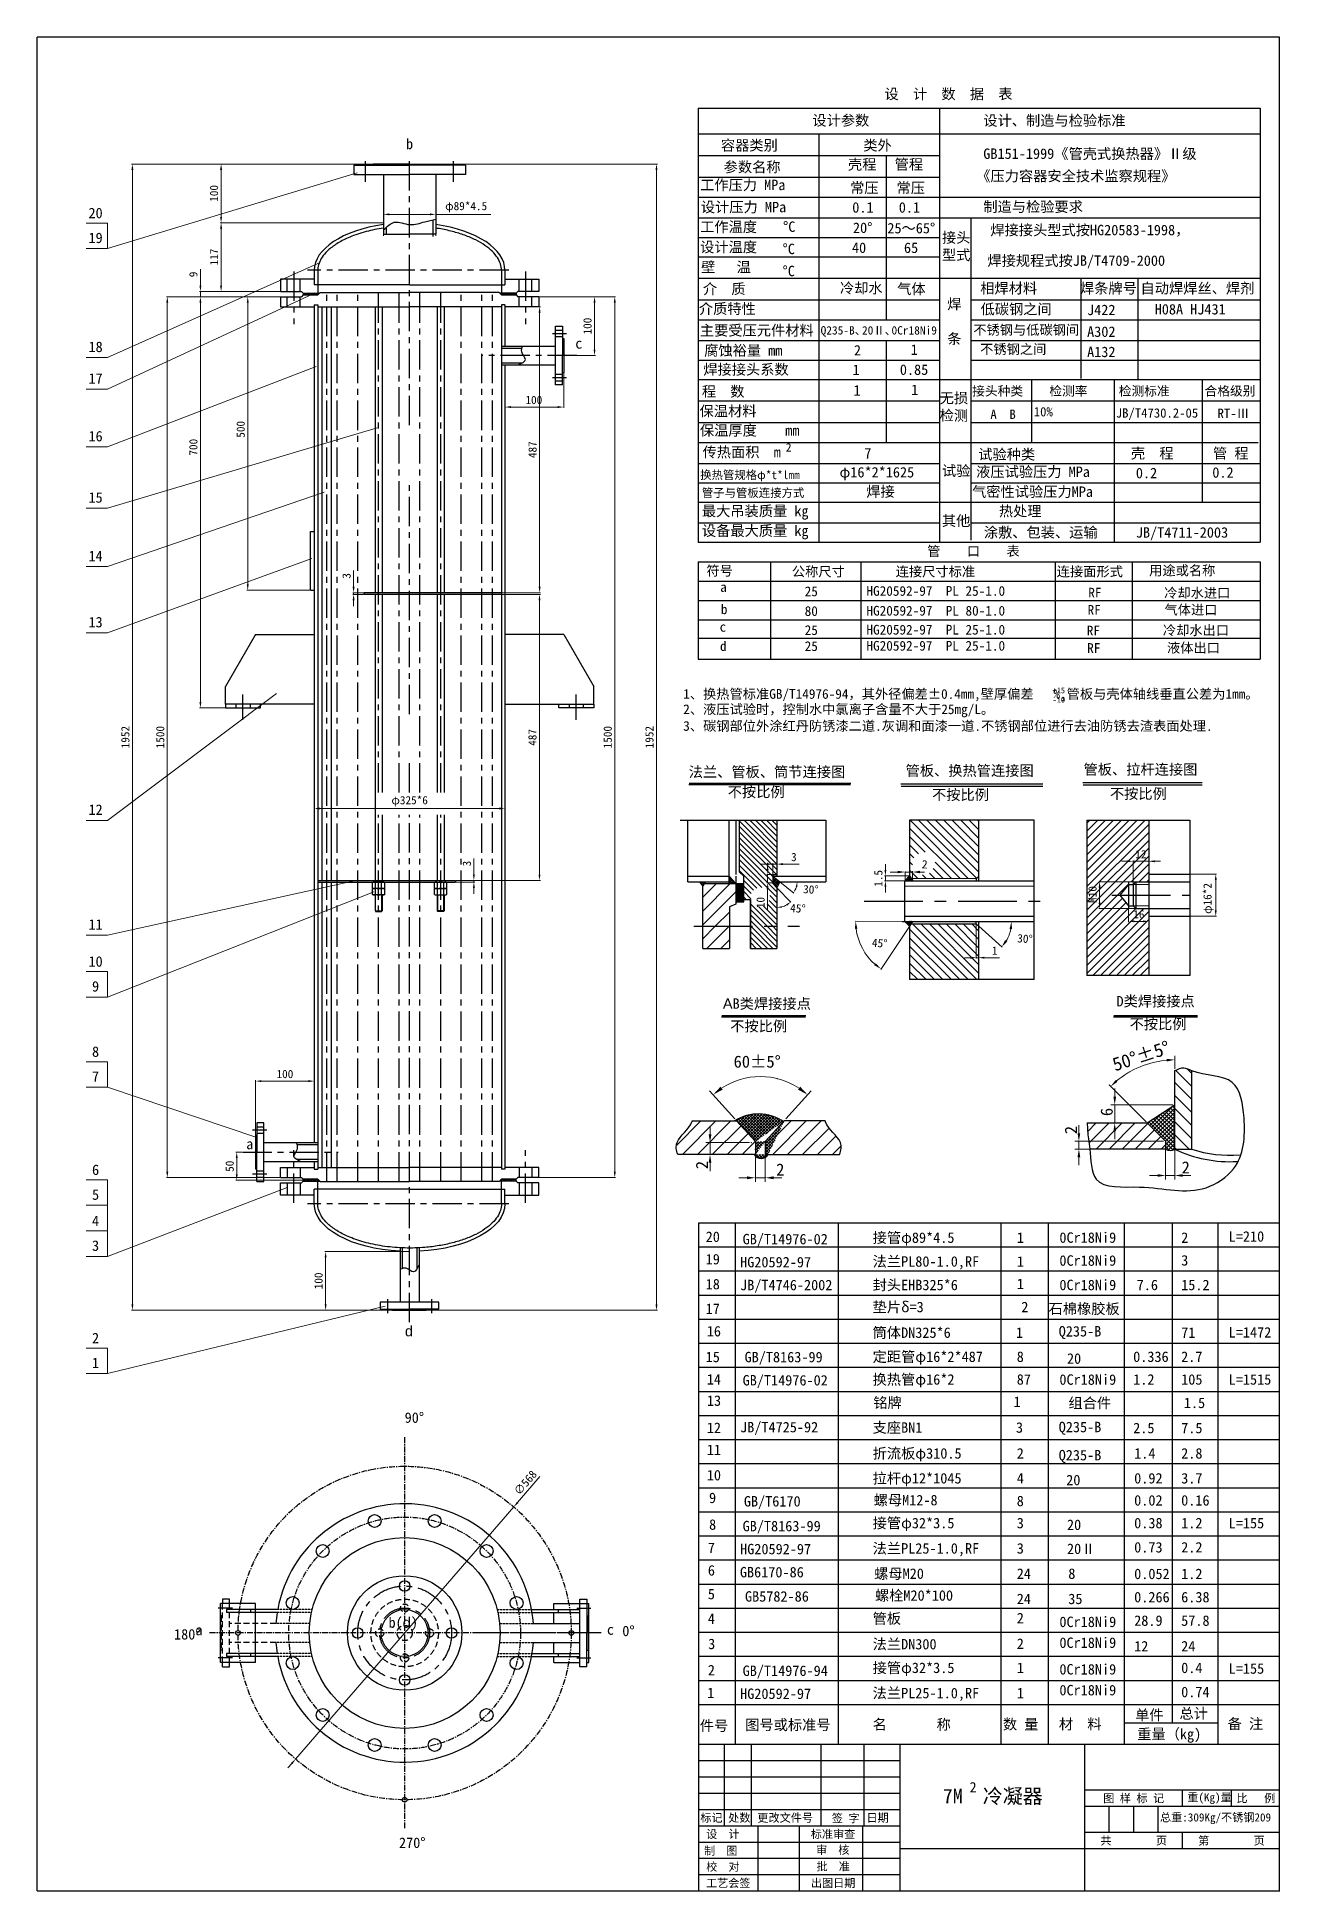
# Model space of a CAD drawing. Extents: x -11247 to -9129, y -21404 to -18247.
import ezdxf
from ezdxf.enums import TextEntityAlignment as Align

# ---------------------------------------------------------------- set-up
doc = ezdxf.new("R2010")
doc.units = 0
doc.header["$LTSCALE"] = 40
doc.header["$MEASUREMENT"] = 0
doc.linetypes.add('CENTER', pattern=[2, 1.25, -0.25, 0.25, -0.25])
doc.linetypes.add('HIDDEN', pattern=[0.375, 0.25, -0.125])
doc.layers.get('0').update_dxf_attribs({"linetype": 'CONTINUOUS'})
doc.layers.get('DEFPOINTS').update_dxf_attribs({"linetype": 'CENTER'})
for name, color, linetype in [('中心线', 1, 'CENTER'), ('剖面线', 4, 'CONTINUOUS'), ('文字', 7, 'CONTINUOUS'), ('虚线', 2, 'HIDDEN')]:
    doc.layers.add(name, color=color, linetype=linetype)
doc.layers.add('尺寸线', color=3, linetype='CONTINUOUS', lineweight=13)
doc.layers.add('轮廓线', color=7, linetype='CONTINUOUS', lineweight=30)
doc.styles.get("Standard").update_dxf_attribs({"font": '@SimSun.ttf', "height": 7})
doc.styles.add('STYLE1', font='SimSun.ttf')
doc.styles.add('STYLE3', font='SimSun.ttf', dxfattribs={"height": 3})
doc.dimstyles.new('ISO-25', dxfattribs={"dimtxt": 10.5, "dimasz": 8, "dimexe": 1.25, "dimexo": 0.625, "dimtad": 1, "dimdsep": 46, "dimtxsty": 'STYLE1', "dimcen": 2.5, "dimclrd": 256, "dimclrt": 256, "dimadec": 0, "dimazin": 0, "dimtfac": 1, "dimtmove": 0, "dimatfit": 3, "dimfxl": 0, "dimlwd": -1, "dimarcsym": 0})
doc.dimstyles.get("Standard").update_dxf_attribs({"dimtxt": 14, "dimasz": 10, "dimexe": 1.5, "dimexo": 1, "dimgap": 5, "dimtad": 0, "dimdec": 0, "dimzin": 0, "dimdsep": 46, "dimtxsty": 'STYLE1', "dimcen": 0.09, "dimclrd": 256, "dimclre": 256, "dimclrt": 256, "dimadec": 0, "dimazin": 0, "dimtfac": 1, "dimtdec": 0, "dimtmove": 0, "dimatfit": 3, "dimfxl": 0, "dimtolj": 1, "dimtzin": 0, "dimlwd": -1, "dimlwe": -1, "dimarcsym": 0})
pattern_1 = [(45, (-11453.079, -20368.52), (-11.78659, 11.78659), [])]
pattern_2 = [(45, (-11479.763, -15782.3132), (-1.7960512, 1.7960512), []), (135, (-11479.763, -15782.3132), (-1.7960512, -1.7960512), [])]

msp = doc.modelspace()

# ---------------------------------------------------------------- texts
at = {"layer": '中心线', "insert": (-9657.9, -21218.3), "char_height": 17.781, "width": 38.114, "attachment_point": 1}
msp.add_mtext('{\\H1x;\\C0;2\\C256;}', dxfattribs=at)
at = {"layer": '文字'}
for s, height, style, p in [(' 设  计  数  据  表', 17.781, 'STYLE1', (-9814.8, -18352.5)), ('设计参数', 17.78, 'STYLE1', (-9925.7, -18397.5)), ('设计、制造与检验标准', 17.78, 'STYLE1', (-9634.4, -18397.7)), ('容器类别', 17.78, 'STYLE1', (-10081.6, -18439.9)), ('类外', 17.78, 'STYLE1', (-9838.9, -18439.9)), ('GB151-1999《管壳式换热器》Ⅱ级', 17.781, 'STYLE1', (-9634.4, -18454.2)), ('参数名称', 17.78, 'STYLE1', (-10076.9, -18476.9)), ('壳程', 17.78, 'STYLE1', (-9865, -18472.4)), ('管程', 17.78, 'STYLE1', (-9785.5, -18472.4)), ('工作压力 MPa', 17.78, 'STYLE1', (-10117, -18507.4)), ('常压', 17.78, 'STYLE1', (-9861.4, -18512.3)), ('常压', 17.78, 'STYLE1', (-9782.2, -18512.3)), ('《压力容器安全技术监察规程》', 17.781, 'STYLE1', (-9646.4, -18492.2)), ('设计压力 MPa', 17.78, 'STYLE1', (-10115.7, -18545.1)), ('0.1', 17.78, 'STYLE1', (-9857.7, -18545.7)), ('0.1', 17.78, 'STYLE1', (-9778.4, -18545.7)), ('制造与检验要求', 17.78, 'STYLE1', (-9634.4, -18544.5)), ('工作温度   ', 17.78, 'STYLE1', (-10117, -18578.8)), ('20°', 17.78, 'STYLE1', (-9856.5, -18580.3)), ('25～65°', 17.78, 'STYLE1', (-9797.9, -18581)), ('设计温度   ', 17.78, 'STYLE1', (-10117, -18613.2)), ('焊接接头型式按HG20583-1998，', 17.781, 'STYLE1', (-9622.4, -18584.2)), ('40', 17.78, 'STYLE1', (-9858.2, -18614.4)), ('65', 17.78, 'STYLE1', (-9769.6, -18614.4)), ('焊接规程式按JB/T4709-2000', 17.781, 'STYLE1', (-9627.4, -18636.3)), ('壁   温', 17.78, 'STYLE1', (-10115.3, -18647.4)), ('介  质', 17.78, 'STYLE1', (-10112.2, -18684.4)), ('冷却水', 17.78, 'STYLE1', (-9878.7, -18683.1)), ('气体', 17.78, 'STYLE1', (-9781.2, -18684.5)), ('相焊材料', 17.78, 'STYLE1', (-9639.6, -18683.3)), ('焊条牌号', 17.78, 'STYLE1', (-9469.7, -18683.3)), ('自动焊焊丝、焊剂', 17.78, 'STYLE1', (-9366.5, -18683.3)), ('介质特性', 17.78, 'STYLE1', (-10119.1, -18718.2)), ('低碳钢之间', 17.78, 'STYLE1', (-9639.1, -18718.9)), ('J422', 17.78, 'STYLE1', (-9457.5, -18720.2)), ('H08A HJ431', 17.78, 'STYLE1', (-9342.3, -18719.1)), ('主要受压元件材料', 17.78, 'STYLE1', (-10117.4, -18755.1)), ('Q235-B、', 14.22, 'STYLE1', (-9911.6, -18753.3)), (' 20Ⅱ、', 14.22, 'STYLE1', (-9850.8, -18753.3)), (' 0Cr18Ni9', 14.22, 'STYLE1', (-9800.5, -18753.3)), ('不锈钢与低碳钢间', 16.54, 'STYLE1', (-9651.5, -18753.6)), ('A302', 17.78, 'STYLE1', (-9457.5, -18757.3)), ('腐蚀裕量 mm', 17.78, 'STYLE1', (-10110.1, -18789.3)), ('2', 17.8, 'STYLE1', (-9854.9, -18789)), ('1', 17.8, 'STYLE1', (-9758.1, -18788)), ('不锈钢之间', 16.54, 'STYLE1', (-9639.8, -18786.5)), ('A132', 17.78, 'STYLE1', (-9457.5, -18791.7)), ('焊接接头系数', 17.78, 'STYLE1', (-10111.5, -18821.6)), ('1', 17.8, 'STYLE1', (-9857.2, -18822.3)), ('0.85', 17.78, 'STYLE1', (-9776.6, -18822)), ('程  数', 17.78, 'STYLE1', (-10114, -18859.1)), ('1', 17.8, 'STYLE1', (-9855.7, -18857.3)), ('1', 17.8, 'STYLE1', (-9757.4, -18856.3)), ('接头种类', 15.88, 'STYLE1', (-9653.3, -18857.3)), ('检测率', 15.88, 'STYLE1', (-9521.9, -18857.3)), ('检测标准', 15.88, 'STYLE1', (-9403.5, -18857.3)), ('合格级别', 15.88, 'STYLE1', (-9257.3, -18857.3)), ('保温材料', 17.78, 'STYLE1', (-10117.9, -18892.6)), ('10%', 15.88, 'STYLE1', (-9548.4, -18892.7)), ('JB/T4730.2-05', 15.876, 'STYLE1', (-9408.6, -18894.8)), ('保温厚度    mm', 17.78, 'STYLE1', (-10117.3, -18925.4)), ('A  B', 15.88, 'STYLE1', (-9622.3, -18897)), ('RT-Ⅲ', 15.88, 'STYLE1', (-9235.2, -18895.4)), ('传热面积  m', 17.78, 'STYLE1', (-10112.8, -18962.4)), ('7', 17.8, 'STYLE1', (-9837.2, -18964.5)), ('试验种类', 17.78, 'STYLE1', (-9643.1, -18966.3)), ('壳  程', 17.78, 'STYLE1', (-9382.9, -18964.4)), ('管 程', 17.78, 'STYLE1', (-9242.9, -18964.4)), ('换热管规格φ*t*lmm', 14.225, 'STYLE1', (-10116.9, -18999.5)), ('φ16*2*1625', 17.78, 'STYLE1', (-9879.4, -18996.7)), ('液压试验压力 MPa', 17.78, 'STYLE1', (-9646.6, -18995.9)), ('0.2', 17.78, 'STYLE1', (-9374.4, -18998)), ('0.2', 17.78, 'STYLE1', (-9244.1, -18997.1)), ('管子与管板连接方式', 14.22, 'STYLE1', (-10114, -19030)), ('焊接', 17.78, 'STYLE1', (-9833.8, -19029.5)), ('气密性试验压力MPa', 17.78, 'STYLE1', (-9653.5, -19029.8)), ('最大吊装质量 kg', 17.78, 'STYLE1', (-10114, -19062.7)), ('热处理', 17.78, 'STYLE1', (-9607.8, -19062.8)), ('设备最大质量 kg', 17.78, 'STYLE1', (-10114, -19096.2)), ('涂敷、包装、运输', 17.78, 'STYLE1', (-9633.5, -19099)), ('JB/T4711-2003', 17.781, 'STYLE1', (-9374.4, -19099.2)), ('管    口    表', 16.538, 'STYLE1', (-9730, -19130.3)), ('符号', 16.54, 'STYLE1', (-10106.2, -19163.7)), ('公称尺寸', 16.54, 'STYLE1', (-9960.6, -19165.2)), ('连接尺寸标准', 16.54, 'STYLE1', (-9783.7, -19165.2)), ('连接面形式', 16.54, 'STYLE1', (-9509.3, -19165.1)), ('用途或名称', 16.54, 'STYLE1', (-9351.8, -19163.3)), ('a', 16.5, 'STYLE1', (-10082.8, -19191.5)), ('25', 16.54, 'STYLE1', (-9938.8, -19198.9)), ('HG20592-97  PL 25-1.0', 16.538, 'STYLE1', (-9833.5, -19198.2)), ('RF', 16.54, 'STYLE1', (-9455.5, -19201.1)), ('  冷却水进口', 16.54, 'STYLE1', (-9348.7, -19201.6)), ('b', 16.5, 'STYLE1', (-10081.6, -19229.4)), ('80', 16.54, 'STYLE1', (-9938.8, -19232.5)), ('HG20592-97  PL 80-1.0', 16.538, 'STYLE1', (-9833.5, -19231.9)), ('RF', 16.54, 'STYLE1', (-9456.7, -19230.5)), ('气体进口', 16.54, 'STYLE1', (-9325.6, -19230.2)), ('c', 16.5, 'STYLE1', (-10083.8, -19259.4)), ('25', 16.54, 'STYLE1', (-9938.8, -19264.9)), ('HG20592-97  PL 25-1.0', 16.538, 'STYLE1', (-9833.5, -19264.2)), ('RF', 16.54, 'STYLE1', (-9458.1, -19265.7)), ('  冷却水出口', 16.54, 'STYLE1', (-9350.9, -19265.2)), ('d', 16.5, 'STYLE1', (-10083.1, -19292.2)), ('25', 16.54, 'STYLE1', (-9938.8, -19292.2)), ('HG20592-97  PL 25-1.0', 16.538, 'STYLE1', (-9833.5, -19291.6)), ('RF', 16.54, 'STYLE1', (-9457.4, -19295.4)), ('液体出口', 16.54, 'STYLE1', (-9321.3, -19295)), ('2、液压试验时，控制水中氯离子含量不大于25mg/L。', 16.538, 'STYLE1', (-10145.8, -19399.7)), ('1、换热管标准GB/T14976-94，其外径偏差%%p0.4mm,壁厚偏差   %,管板与壳体轴线垂直公差为1mm。', 16.538, 'STYLE1', (-10145.8, -19373.6)), ('3、碳钢部位外涂红丹防锈漆二道.灰调和面漆一道.不锈钢部位进行去油防锈去渣表面处理.', 16.538, 'STYLE1', (-10145.8, -19428.1)), ('2', 20.6, 'STYLE3', (-9987.4, -20185.7)), ('2', 20.6, 'STYLE3', (-9296.4, -20182)), ('20', 17.78, 'STYLE1', (-10107.5, -20298.6)), ('GB/T14976-02', 17.781, 'STYLE1', (-10044.5, -20302.6)), ('接管φ89*4.5', 17.78, 'STYLE1', (-9823, -20300.1)), ('1', 17.8, 'STYLE1', (-9577.4, -20300.1)), ('0Cr18Ni9', 17.78, 'STYLE1', (-9504.7, -20300)), ('2', 17.8, 'STYLE1', (-9297.2, -20300.1)), ('L=210', 17.78, 'STYLE1', (-9216.2, -20298.1)), ('19', 17.78, 'STYLE1', (-10107.5, -20336.8)), ('HG20592-97', 17.78, 'STYLE1', (-10048.8, -20341.8)), ('法兰PL80-1.0,RF', 17.781, 'STYLE1', (-9823, -20340.7)), ('1', 17.8, 'STYLE1', (-9577.4, -20340.7)), ('0Cr18Ni9', 17.78, 'STYLE1', (-9504.7, -20339.1)), ('3', 17.8, 'STYLE1', (-9297.2, -20338.7)), ('18', 17.78, 'STYLE1', (-10107.5, -20379.3)), ('JB/T4746-2002', 17.781, 'STYLE1', (-10048.8, -20380.8)), ('封头EHB325*6', 17.78, 'STYLE1', (-9823, -20380.7)), ('1', 17.8, 'STYLE1', (-9577.4, -20378.9)), ('0Cr18Ni9', 17.78, 'STYLE1', (-9504.7, -20380.7)), ('7.6', 17.78, 'STYLE1', (-9373, -20380.7)), ('15.2', 17.78, 'STYLE1', (-9297.2, -20380.7)), ('17', 17.78, 'STYLE1', (-10107.5, -20421.2)), ('垫片δ=3', 17.78, 'STYLE1', (-9823, -20418.2)), ('2', 17.8, 'STYLE1', (-9569.6, -20418.2)), ('石棉橡胶板', 17.78, 'STYLE1', (-9523.2, -20421.2)), ('16', 17.78, 'STYLE1', (-10105.6, -20459.4)), ('筒体DN325*6', 17.78, 'STYLE1', (-9823, -20461.9)), ('1', 17.8, 'STYLE1', (-9578.8, -20461.9)), ('Q235-B', 17.78, 'STYLE1', (-9505.9, -20459.6)), ('71', 17.78, 'STYLE1', (-9297.2, -20461.9)), ('L=1472', 17.78, 'STYLE1', (-9216.2, -20461.4)), ('15', 17.78, 'STYLE1', (-10107.5, -20503.3)), ('GB/T8163-99', 17.781, 'STYLE1', (-10041.2, -20503.5)), ('定距管φ16*2*487', 17.781, 'STYLE1', (-9823, -20502.9)), ('8', 17.8, 'STYLE1', (-9577.4, -20502.9)), ('20', 17.78, 'STYLE1', (-9491.8, -20506)), ('0.336', 17.78, 'STYLE1', (-9379, -20502.9)), ('2.7', 17.78, 'STYLE1', (-9297.2, -20502.9)), ('14', 17.78, 'STYLE1', (-10105.6, -20541.4)), ('GB/T14976-02', 17.781, 'STYLE1', (-10044.5, -20543)), ('换热管φ16*2', 17.78, 'STYLE1', (-9823, -20541.6)), ('87', 17.78, 'STYLE1', (-9577.4, -20541.6)), ('0Cr18Ni9', 17.78, 'STYLE1', (-9504.7, -20541.8)), ('1.2', 17.78, 'STYLE1', (-9379, -20541.6)), ('105', 17.78, 'STYLE1', (-9297.2, -20541.6)), ('L=1515', 17.78, 'STYLE1', (-9216.2, -20541.6)), ('13', 17.78, 'STYLE1', (-10105.4, -20577.7)), ('铭牌', 17.78, 'STYLE1', (-9821.9, -20581.1)), ('1', 17.8, 'STYLE1', (-9582.9, -20579.6)), ('组合件', 17.78, 'STYLE1', (-9489.3, -20581.8)), ('1.5', 17.78, 'STYLE1', (-9292.6, -20581.5)), ('90%%d', 17.78, 'STYLE1', (-10620.5, -20606.6)), ('12', 17.78, 'STYLE1', (-10105.6, -20623.9)), ('JB/T4725-92', 17.781, 'STYLE1', (-10048.8, -20622.8)), ('支座BN1', 17.78, 'STYLE1', (-9823, -20623.5)), ('3', 17.8, 'STYLE1', (-9578.8, -20623.5)), ('Q235-B', 17.78, 'STYLE1', (-9505.9, -20622.6)), ('2.5', 17.78, 'STYLE1', (-9379, -20624.3)), ('7.5', 17.78, 'STYLE1', (-9297.2, -20624.3)), ('11', 17.78, 'STYLE1', (-10105.6, -20661.4)), ('折流板φ310.5', 17.78, 'STYLE1', (-9823, -20667.5)), ('2', 17.8, 'STYLE1', (-9577.4, -20667.5)), ('Q235-B', 17.78, 'STYLE1', (-9505.9, -20670.5)), ('1.4', 17.78, 'STYLE1', (-9377.3, -20667.5)), ('2.8', 17.78, 'STYLE1', (-9297.2, -20667.5)), ('10', 17.78, 'STYLE1', (-10105.6, -20704.6)), ('拉杆φ12*1045', 17.78, 'STYLE1', (-9823, -20709.9)), ('4', 17.8, 'STYLE1', (-9577.4, -20709.9)), ('20', 17.78, 'STYLE1', (-9493.1, -20712.9)), ('0.92', 17.78, 'STYLE1', (-9377.3, -20709.9)), ('3.7', 17.78, 'STYLE1', (-9297.2, -20709.9)), ('9', 17.8, 'STYLE1', (-10101.8, -20743.3)), ('GB/T6170', 17.78, 'STYLE1', (-10042.4, -20749.1)), ('螺母M12-8', 17.78, 'STYLE1', (-9821.3, -20747.1)), ('8', 17.8, 'STYLE1', (-9577.4, -20748.5)), ('0.02', 17.78, 'STYLE1', (-9377.3, -20747.5)), ('0.16', 17.78, 'STYLE1', (-9297.2, -20747.5)), ('8', 17.8, 'STYLE1', (-10101.7, -20788.7)), ('GB/T8163-99', 17.781, 'STYLE1', (-10044.5, -20791.3)), ('接管φ32*3.5', 17.78, 'STYLE1', (-9823, -20786.2)), ('3', 17.8, 'STYLE1', (-9577.4, -20786.2)), ('20', 17.78, 'STYLE1', (-9491.8, -20789.1)), ('0.38', 17.78, 'STYLE1', (-9377.3, -20786.2)), ('1.2', 17.78, 'STYLE1', (-9297.2, -20786.2)), ('L=155', 17.78, 'STYLE1', (-9216.2, -20786.2)), ('7', 17.8, 'STYLE1', (-10103.8, -20828.3)), ('HG20592-97', 17.78, 'STYLE1', (-10048.8, -20830.4)), ('法兰PL25-1.0,RF', 17.781, 'STYLE1', (-9823, -20829.3)), ('3', 17.8, 'STYLE1', (-9577.4, -20829.3)), ('20Ⅱ', 17.78, 'STYLE1', (-9491.8, -20830)), ('0.73', 17.78, 'STYLE1', (-9377.3, -20827.4)), ('2.2', 17.78, 'STYLE1', (-9297.2, -20827.4)), ('6', 17.8, 'STYLE1', (-10103.8, -20866.7)), ('GB6170-86', 17.78, 'STYLE1', (-10049.2, -20869.8)), ('螺母M20', 17.78, 'STYLE1', (-9820.4, -20872.3)), ('24', 17.78, 'STYLE1', (-9577.4, -20872.3)), ('8', 17.8, 'STYLE1', (-9489.6, -20872.3)), ('0.052', 17.78, 'STYLE1', (-9377.3, -20872.7)), ('1.2', 17.78, 'STYLE1', (-9297.2, -20872.7)), ('5', 17.8, 'STYLE1', (-10103.8, -20907)), ('GB5782-86', 17.78, 'STYLE1', (-10040.5, -20911.1)), ('螺栓M20*100', 17.78, 'STYLE1', (-9819.1, -20909.5)), ('24', 17.78, 'STYLE1', (-9577.4, -20915.3)), ('35', 17.78, 'STYLE1', (-9489.6, -20915.3)), ('0.266', 17.78, 'STYLE1', (-9377.3, -20912.3)), ('6.38', 17.78, 'STYLE1', (-9297.2, -20912.3)), ('管板', 17.78, 'STYLE1', (-9823, -20948.7)), ('2', 17.8, 'STYLE1', (-9577.4, -20948)), ('180%%d', 17.78, 'STYLE1', (-11013.5, -20975.6)), ('0%%d', 17.78, 'STYLE1', (-10249.6, -20969.9)), ('4', 17.8, 'STYLE1', (-10103.8, -20949)), ('0Cr18Ni9', 17.78, 'STYLE1', (-9504.7, -20954.4)), ('28.9', 17.78, 'STYLE1', (-9377.3, -20952.3)), ('57.8', 17.78, 'STYLE1', (-9297.2, -20952.3)), ('3', 17.8, 'STYLE1', (-10103.3, -20992)), ('法兰DN300', 17.78, 'STYLE1', (-9823, -20992.4)), ('2', 17.8, 'STYLE1', (-9577.4, -20991.6)), ('0Cr18Ni9', 17.78, 'STYLE1', (-9504.7, -20989.9)), ('12', 17.78, 'STYLE1', (-9377.3, -20995.9)), ('24', 17.78, 'STYLE1', (-9297.2, -20995.9)), ('2', 17.8, 'STYLE1', (-10103.8, -21036.6)), ('GB/T14976-94', 17.781, 'STYLE1', (-10044.5, -21037.7)), ('接管φ32*3.5', 17.78, 'STYLE1', (-9823, -21032.7)), ('1', 17.8, 'STYLE1', (-9577.4, -21032.7)), ('0Cr18Ni9', 17.78, 'STYLE1', (-9504.7, -21035.2)), ('0.4', 17.78, 'STYLE1', (-9297.2, -21032.7)), ('L=155', 17.78, 'STYLE1', (-9216.2, -21033.9)), ('法兰PL25-1.0,RF', 17.781, 'STYLE1', (-9823, -21075.7)), ('0Cr18Ni9', 17.78, 'STYLE1', (-9504.7, -21070.7)), ('0.74', 17.78, 'STYLE1', (-9297.2, -21073.8)), ('1', 17.8, 'STYLE1', (-10104.9, -21075.4)), ('HG20592-97', 17.78, 'STYLE1', (-10048.8, -21076.8)), ('1', 17.8, 'STYLE1', (-9577.4, -21075.7)), ('件号', 17.78, 'STYLE1', (-10117.5, -21131.3)), ('图号或标准号', 17.78, 'STYLE1', (-10040.1, -21129.8)), ('名       称', 17.78, 'STYLE1', (-9823, -21129.2)), ('数 量', 17.78, 'STYLE1', (-9601, -21128.8)), ('材  料', 17.78, 'STYLE1', (-9505.6, -21128.5)), ('单件', 17.78, 'STYLE1', (-9375.6, -21112.9)), ('总计', 17.78, 'STYLE1', (-9300.1, -21110.4)), ('备 注', 17.78, 'STYLE1', (-9218, -21128)), ('重量（kg)', 17.78, 'STYLE1', (-9372.1, -21145.5)), ('7M  冷凝器', 25, 'STYLE1', (-9703.4, -21254.8)), ('270%%d', 17.78, 'STYLE1', (-10630.1, -21330.6))]:
    msp.add_text(s, height=height, dxfattribs=dict(at, style=style)).set_placement(p)
for s, p in [('6', (-9413.9, -20084.3)), ('2', (-9474.9, -20115)), ('2', (-10103.6, -20174.7))]:
    msp.add_text(s, height=20.6, rotation=90, dxfattribs=at).set_placement(p)
at = {"layer": '文字', "style": 'STYLE1'}
for s, height, p in [(' 图 样 标 记 ', 13.89, (-9378.1, -21245.5)), (' 重(Kg)量 ', 13.89, (-9248.9, -21245.5)), (' 比   例 ', 13.89, (-9169.9, -21245.5)), ('标记', 13.89, (-10097.7, -21278.8)), ('处数', 13.89, (-10050.2, -21278.8)), (' 更改文件号 ', 13.89, (-9972, -21278.8)), (' 签 字 ', 13.89, (-9868.9, -21279.5)), (' 日期 ', 13.89, (-9814.5, -21278.8)), ('总重:309Kg/不锈钢209', 13.891, (-9238.6, -21279.6)), (' 设  计 ', 13.89, (-10078.2, -21306.6)), ('标准审查', 13.89, (-9890.5, -21306.6)), ('共        页', 13.89, (-9378.1, -21317.7)), ('第        页', 13.89, (-9211.5, -21317.7)), (' 制  图', 13.89, (-10086.6, -21335)), (' 审  核', 13.89, (-9895.8, -21333.4)), (' 校  对 ', 13.89, (-10078.2, -21362.1)), ('批  准', 13.89, (-9890.2, -21361.5)), ('工艺会签', 13.89, (-10069, -21389.9)), ('出图日期 ', 13.89, (-9885.5, -21389.9))]:
    msp.add_text(s, height=height, dxfattribs=at).set_placement(p, align=Align.MIDDLE)
at = {"layer": '文字', "attachment_point": 5, "style": 'STYLE1'}
for s, insert, char_height in [('b', (-10612.1, -18428.9), 17.8), ('20', (-11147.2, -18546.5), 17.78), ('19', (-11147.2, -18588.8), 17.78), ('18', (-11147.2, -18774.4), 17.78), ('c', (-10323.7, -18768.5), 17.8), ('17', (-11147.2, -18828.1), 17.78), ('16', (-11147.2, -18926.5), 17.78), ('15', (-11147.2, -19030.9), 17.78), ('14', (-11147.2, -19130.5), 17.78), ('13', (-11147.2, -19243.2), 17.78), ('12', (-11147.2, -19562.4), 17.78), ('11', (-11147.2, -19757.9), 17.78), ('10', (-11147.2, -19821.1), 17.78), ('9', (-11147.2, -19863.4), 17.8), ('8', (-11147.2, -19974.6), 17.8), ('7', (-11147.2, -20016.9), 17.8), ('a', (-10884.4, -20131.9), 17.8), ('6', (-11147.2, -20175.8), 17.8), ('5', (-11147.2, -20218.1), 17.8), ('4', (-11147.2, -20262.7), 17.8), ('3', (-11147.2, -20305), 17.8), ('2', (-11147.2, -20462.2), 17.8), ('{\\fArial|b0|i0|c0|p32;d}', (-10613.1, -20450.5), 17.781), ('1', (-11147.2, -20504.5), 17.8), ('a', (-10970.9, -20959.6), 17.8), ('b({\\fArial|b0|i0|c0|p32;d})', (-10622.9, -20949.1), 17.781), ('c', (-10269.8, -20958.8), 17.8)]:
    msp.add_mtext(s, dxfattribs=dict(at, insert=insert, char_height=char_height))
at = {"layer": '文字', "attachment_point": 1}
for s, insert, char_height, width, style in [('°C', (-9975.7, -18560.7), 17.78, 61.777, 'STYLE1'), ('{\\fSimSun|b0|i0|c134|p54;接头型式}', (-9704.9, -18579.2), 17.781, 48.813, 'STYLE1'), ('°C', (-9976.5, -18598.6), 17.78, 61.777, 'STYLE1'), ('°C', (-9976.5, -18636.2), 17.78, 61.777, 'STYLE1'), ('{\\fSimSun|b0|i0|c134|p54;焊\\P\\P条}', (-9695.9, -18692.4), 17.781, 31.503, 'STYLE1'), ('{\\f宋体|b0|i0|c134|p54;无损检测}', (-9708.7, -18852.6), 17.781, 62.628, 'STYLE1'), ('2', (-9970.9, -18938.3), 14.2, 23.051, 'STYLE1'), ('{\\f宋体|b0|i0|c134|p54;试验}', (-9704.9, -18976.4), 17.781, 55.758, 'STYLE1'), ('{\\f宋体|b0|i0|c134|p54;其他}', (-9704.9, -19061.5), 17.781, 55.758, 'STYLE1'), ('+15', (-9516.3, -19354.3), 9.92, 206.859, 'STYLE1'), ('{\\f宋体|b0|i0|c134|p54;-10}', (-9516.3, -19370), 9.923, 206.859, 'STYLE1'), ('{\\f宋体|b0|i0|c134|p54;法兰、管板、筒节连接图}', (-10136.4, -19489.2), 17.781, 341.025, 'STYLE1'), ('{\\f宋体|b0|i0|c134|p54;管板、换热管连接图}', (-9766.8, -19487), 17.781, 341.025, 'STYLE1'), ('{\\f宋体|b0|i0|c134|p54;管板、拉杆连接图}', (-9463.6, -19485), 17.781, 341.025, 'STYLE1'), ('{\\f宋体|b0|i0|c134|p54;不按比例}', (-10069.9, -19523.3), 17.781, 341.025, 'STYLE1'), ('{\\f宋体|b0|i0|c134|p54;不按比例}', (-9721.8, -19528.2), 17.781, 341.025, 'STYLE1'), ('{\\f宋体|b0|i0|c134|p54;不按比例}', (-9418.6, -19526.2), 17.781, 341.025, 'STYLE1'), ('{\\fArial|b0|i0|c0|p32;A}B类焊接接点', (-10078.2, -19883.8), 17.781, 341.025, 'STYLE1'), ('D类焊接接点', (-9407.4, -19879.7), 17.78, 341.025, 'STYLE1'), ('{\\f宋体|b0|i0|c134|p2;不按比例}', (-10065.7, -19922.2), 17.781, 341.025, 'STYLE1'), ('{\\f宋体|b0|i0|c134|p2;不按比例}', (-9385.1, -19918.6), 17.781, 341.025, 'STYLE1'), ('60±5°', (-10059.9, -19981.2), 20.56, 195.865, 'STYLE3')]:
    msp.add_mtext(s, dxfattribs=dict(at, insert=insert, char_height=char_height, width=width, style=style))
at = {"layer": '文字', "attachment_point": 5}
for s, insert, char_height, rotation in [('2', (-9734.3, -19655.4), 14.1, 356), ('{\\f宋体|b0|i0|c134|p54;30}°', (-9928.3, -19698.4), 14.112, 357), ('{\\f宋体|b0|i0|c134|p54;45}°', (-9950.4, -19730.6), 14.112, 356), ('{\\f宋体|b0|i0|c134|p54;45}°', (-9811, -19789.8), 14.112, 356), ('{\\f宋体|b0|i0|c134|p54;30}°', (-9563.4, -19782.2), 14.112, 356)]:
    msp.add_mtext(s, dxfattribs=dict(at, insert=insert, char_height=char_height, rotation=rotation))
at = {"layer": '文字', "insert": (-9365.4, -19981.9), "char_height": 22.85, "attachment_point": 5, "rotation": 18, "style": 'STYLE3'}
msp.add_mtext('50°±5°', dxfattribs=at)

# ---------------------------------------------------------------- blocks, each defined once
blk = doc.blocks.new('*D3')
at = {"layer": 'DEFPOINTS', "color": 0}
for p in [(-10567.5, -18548.7), (-10656.5, -18586.1), (-10567.5, -18586.1)]:
    blk.add_point(p, dxfattribs=at)
at = {"layer": '尺寸线'}
for p, q in [((-10656.5, -18585.1), (-10656.5, -18547.2)), ((-10646.5, -18548.7), (-10577.5, -18548.7)), ((-10567.5, -18585.1), (-10567.5, -18547.2)), ((-10567.5, -18548.7), (-10473.9, -18548.7))]:
    blk.add_line(p, q, dxfattribs=at)
for points in [[(-10646.5, -18547), (-10646.5, -18550.3), (-10656.5, -18548.7)], [(-10577.5, -18547), (-10577.5, -18550.3), (-10567.5, -18548.7)]]:
    blk.add_solid(points, dxfattribs=at)
at = {"layer": '尺寸线', "color": 7, "insert": (-10515.7, -18536.4), "char_height": 14, "attachment_point": 5, "style": 'STYLE1'}
blk.add_mtext('\\A1;{\\fSimSun|b0|i0|c134|p54;φ}89*4.5', dxfattribs=at)
blk = doc.blocks.new('*D11')
at = {"layer": 'DEFPOINTS', "color": 0}
for p in [(-10612, -20314.9), (-10755.2, -20414.9), (-10618.1, -20414.9)]:
    blk.add_point(p, dxfattribs=at)
at = {"layer": '尺寸线'}
for p, q in [((-10613, -20314.9), (-10756.7, -20314.9)), ((-10755.2, -20324.9), (-10755.2, -20404.9)), ((-10619.1, -20414.9), (-10756.7, -20414.9))]:
    blk.add_line(p, q, dxfattribs=at)
for points in [[(-10756.8, -20324.9), (-10753.5, -20324.9), (-10755.2, -20314.9)], [(-10756.8, -20404.9), (-10753.5, -20404.9), (-10755.2, -20414.9)]]:
    blk.add_solid(points, dxfattribs=at)
at = {"layer": '尺寸线', "color": 7, "insert": (-10767.2, -20364.9), "char_height": 14, "attachment_point": 5, "rotation": 90, "style": 'STYLE1'}
blk.add_mtext('\\A1;100', dxfattribs=at)
blk = doc.blocks.new('*D12')
at = {"layer": 'DEFPOINTS', "color": 0}
for p in [(-10774.5, -20024.7), (-10774.5, -20094.9), (-10874.5, -20116.9)]:
    blk.add_point(p, dxfattribs=at)
at = {"layer": '尺寸线'}
for p, q in [((-10874.5, -20115.9), (-10874.5, -20023.2)), ((-10864.5, -20024.7), (-10784.5, -20024.7)), ((-10774.5, -20093.9), (-10774.5, -20023.2))]:
    blk.add_line(p, q, dxfattribs=at)
for points in [[(-10864.5, -20023), (-10864.5, -20026.3), (-10874.5, -20024.7)], [(-10784.5, -20023), (-10784.5, -20026.3), (-10774.5, -20024.7)]]:
    blk.add_solid(points, dxfattribs=at)
at = {"layer": '尺寸线', "color": 7, "insert": (-10824.5, -20012.7), "char_height": 14, "attachment_point": 5, "style": 'STYLE1'}
blk.add_mtext('\\A1;100', dxfattribs=at)
blk = doc.blocks.new('*D13')
at = {"layer": 'DEFPOINTS', "color": 0}
for p in [(-10825.4, -18688.9), (-10968.5, -19388.9), (-10912.4, -19388.9)]:
    blk.add_point(p, dxfattribs=at)
at = {"layer": '尺寸线'}
for p, q in [((-10826.4, -18688.9), (-10970, -18688.9)), ((-10968.5, -18698.9), (-10968.5, -19378.9)), ((-10913.4, -19388.9), (-10970, -19388.9))]:
    blk.add_line(p, q, dxfattribs=at)
for points in [[(-10970.2, -18698.9), (-10966.9, -18698.9), (-10968.5, -18688.9)], [(-10970.2, -19378.9), (-10966.9, -19378.9), (-10968.5, -19388.9)]]:
    blk.add_solid(points, dxfattribs=at)
at = {"layer": '尺寸线', "color": 7, "insert": (-10980.5, -18945.2), "char_height": 14, "attachment_point": 5, "rotation": 90, "style": 'STYLE1'}
blk.add_mtext('\\A1;700', dxfattribs=at)
blk = doc.blocks.new('*D14')
at = {"layer": 'DEFPOINTS', "color": 0}
for p in [(-10885.8, -18688.9), (-11025, -20188.9), (-10832, -20188.9)]:
    blk.add_point(p, dxfattribs=at)
at = {"layer": '尺寸线'}
for p, q in [((-10886.8, -18688.9), (-11026.5, -18688.9)), ((-11025, -18698.9), (-11025, -20178.9)), ((-10833, -20188.9), (-11026.5, -20188.9))]:
    blk.add_line(p, q, dxfattribs=at)
for points in [[(-11026.7, -18698.9), (-11023.3, -18698.9), (-11025, -18688.9)], [(-11026.7, -20178.9), (-11023.3, -20178.9), (-11025, -20188.9)]]:
    blk.add_solid(points, dxfattribs=at)
at = {"layer": '尺寸线', "color": 7, "insert": (-11037, -19438.9), "char_height": 14, "attachment_point": 5, "rotation": 90, "style": 'STYLE1'}
blk.add_mtext('\\A1;1500', dxfattribs=at)
blk = doc.blocks.new('*D15')
at = {"layer": 'DEFPOINTS', "color": 0}
for p in [(-10612, -18462.9), (-11084.4, -20414.9), (-10612, -20414.9)]:
    blk.add_point(p, dxfattribs=at)
at = {"layer": '尺寸线'}
for p, q in [((-10613, -18462.9), (-11085.9, -18462.9)), ((-11084.4, -18472.9), (-11084.4, -20404.9)), ((-10613, -20414.9), (-11085.9, -20414.9))]:
    blk.add_line(p, q, dxfattribs=at)
for points in [[(-11086.1, -18472.9), (-11082.8, -18472.9), (-11084.4, -18462.9)], [(-11086.1, -20404.9), (-11082.8, -20404.9), (-11084.4, -20414.9)]]:
    blk.add_solid(points, dxfattribs=at)
at = {"layer": '尺寸线', "color": 7, "insert": (-11096.4, -19438.9), "char_height": 14, "attachment_point": 5, "rotation": 90, "style": 'STYLE1'}
blk.add_mtext('\\A1;1952', dxfattribs=at)
blk = doc.blocks.new('*D16')
at = {"layer": 'DEFPOINTS', "color": 0}
for p in [(-10933.3, -18462.9), (-10569.2, -18462.9), (-10656.5, -18562.9)]:
    blk.add_point(p, dxfattribs=at)
at = {"layer": '尺寸线'}
for p, q in [((-10570.2, -18462.9), (-10934.8, -18462.9)), ((-10933.3, -18552.9), (-10933.3, -18472.9)), ((-10657.5, -18562.9), (-10934.8, -18562.9))]:
    blk.add_line(p, q, dxfattribs=at)
for points in [[(-10935, -18472.9), (-10931.6, -18472.9), (-10933.3, -18462.9)], [(-10935, -18552.9), (-10931.6, -18552.9), (-10933.3, -18562.9)]]:
    blk.add_solid(points, dxfattribs=at)
at = {"layer": '尺寸线', "color": 7, "insert": (-10945.3, -18512.9), "char_height": 14, "attachment_point": 5, "rotation": 90, "style": 'STYLE1'}
blk.add_mtext('\\A1;100', dxfattribs=at)
blk = doc.blocks.new('*D17')
at = {"layer": 'DEFPOINTS', "color": 0}
for p in [(-10927.5, -18562.9), (-10933.3, -18679.9), (-10832, -18679.9)]:
    blk.add_point(p, dxfattribs=at)
at = {"layer": '尺寸线'}
for p, q in [((-10928.5, -18562.9), (-10934.8, -18562.9)), ((-10933.3, -18572.9), (-10933.3, -18669.9)), ((-10833, -18679.9), (-10934.8, -18679.9))]:
    blk.add_line(p, q, dxfattribs=at)
for points in [[(-10935, -18572.9), (-10931.6, -18572.9), (-10933.3, -18562.9)], [(-10935, -18669.9), (-10931.6, -18669.9), (-10933.3, -18679.9)]]:
    blk.add_solid(points, dxfattribs=at)
at = {"layer": '尺寸线', "color": 7, "insert": (-10945.3, -18621.4), "char_height": 14, "attachment_point": 5, "rotation": 90, "style": 'STYLE1'}
blk.add_mtext('\\A1;117', dxfattribs=at)
blk = doc.blocks.new('*D18')
at = {"layer": 'DEFPOINTS', "color": 0}
for p in [(-10968.5, -18688.9), (-10896.3, -18679.9), (-10895.7, -18688.9)]:
    blk.add_point(p, dxfattribs=at)
at = {"layer": '尺寸线'}
for p, q in [((-10968.5, -18669.9), (-10968.5, -18641.9)), ((-10897.3, -18679.9), (-10970, -18679.9)), ((-10896.7, -18688.9), (-10970, -18688.9)), ((-10968.5, -18688.9), (-10968.5, -18679.9)), ((-10968.5, -18698.9), (-10968.5, -18708.9))]:
    blk.add_line(p, q, dxfattribs=at)
for points in [[(-10970.2, -18669.9), (-10966.9, -18669.9), (-10968.5, -18679.9)], [(-10970.2, -18698.9), (-10966.9, -18698.9), (-10968.5, -18688.9)]]:
    blk.add_solid(points, dxfattribs=at)
at = {"layer": '尺寸线', "color": 7, "insert": (-10980.5, -18650.9), "char_height": 14, "attachment_point": 5, "rotation": 90, "style": 'STYLE1'}
blk.add_mtext('\\A1;9', dxfattribs=at)
blk = doc.blocks.new('*D19')
at = {"layer": 'DEFPOINTS', "color": 0}
for p in [(-10449.5, -18804.9), (-10349.5, -18788.9), (-10349.5, -18876.8)]:
    blk.add_point(p, dxfattribs=at)
at = {"layer": '尺寸线'}
for p, q in [((-10449.5, -18805.9), (-10449.5, -18878.3)), ((-10349.5, -18789.9), (-10349.5, -18878.3)), ((-10439.5, -18876.8), (-10359.5, -18876.8))]:
    blk.add_line(p, q, dxfattribs=at)
for points in [[(-10439.5, -18875.1), (-10439.5, -18878.5), (-10449.5, -18876.8)], [(-10359.5, -18875.1), (-10359.5, -18878.5), (-10349.5, -18876.8)]]:
    blk.add_solid(points, dxfattribs=at)
at = {"layer": '尺寸线', "color": 7, "insert": (-10400.3, -18864.8), "char_height": 14, "attachment_point": 5, "style": 'STYLE1'}
blk.add_mtext('\\A1;100', dxfattribs=at)
blk = doc.blocks.new('*D20')
at = {"layer": 'DEFPOINTS', "color": 0}
for p in [(-10392, -18688.9), (-10296.9, -18688.9), (-10363.5, -18788.9)]:
    blk.add_point(p, dxfattribs=at)
at = {"layer": '尺寸线'}
for p, q in [((-10391, -18688.9), (-10295.4, -18688.9)), ((-10296.9, -18778.9), (-10296.9, -18698.9)), ((-10362.5, -18788.9), (-10295.4, -18788.9))]:
    blk.add_line(p, q, dxfattribs=at)
for points in [[(-10298.5, -18698.9), (-10295.2, -18698.9), (-10296.9, -18688.9)], [(-10298.5, -18778.9), (-10295.2, -18778.9), (-10296.9, -18788.9)]]:
    blk.add_solid(points, dxfattribs=at)
at = {"layer": '尺寸线', "color": 7, "insert": (-10308.9, -18738.9), "char_height": 14, "attachment_point": 5, "rotation": 90, "style": 'STYLE1'}
blk.add_mtext('\\A1;100', dxfattribs=at)
blk = doc.blocks.new('*D21')
at = {"layer": 'DEFPOINTS', "color": 0}
for p in [(-9646.3, -19757.1), (-9642.6, -19757), (-9642.6, -19814.5)]:
    blk.add_point(p, dxfattribs=at)
at = {"layer": '尺寸线'}
for p, q in [((-9646.3, -19758.1), (-9646.3, -19816)), ((-9642.6, -19758), (-9642.6, -19816)), ((-9656.3, -19814.5), (-9666.3, -19814.5)), ((-9646.3, -19814.5), (-9642.6, -19814.5)), ((-9632.6, -19814.5), (-9606.9, -19814.5))]:
    blk.add_line(p, q, dxfattribs=at)
for points in [[(-9656.3, -19812.8), (-9656.3, -19816.2), (-9646.3, -19814.5)], [(-9632.6, -19812.8), (-9632.6, -19816.2), (-9642.6, -19814.5)]]:
    blk.add_solid(points, dxfattribs=at)
at = {"layer": '尺寸线', "color": 7, "insert": (-9614.8, -19802.5), "char_height": 14, "attachment_point": 5, "style": 'STYLE1'}
blk.add_mtext('\\A1;1', dxfattribs=at)
blk = doc.blocks.new('*D22')
at = {"layer": 'DEFPOINTS', "color": 0}
for p in [(-9282.3, -19672), (-9238.3, -19672), (-9282.3, -19744)]:
    blk.add_point(p, dxfattribs=at)
at = {"layer": '尺寸线'}
for p, q in [((-9281.3, -19672), (-9236.8, -19672)), ((-9238.3, -19734), (-9238.3, -19682)), ((-9281.3, -19744), (-9236.8, -19744))]:
    blk.add_line(p, q, dxfattribs=at)
for points in [[(-9239.9, -19682), (-9236.6, -19682), (-9238.3, -19672)], [(-9239.9, -19734), (-9236.6, -19734), (-9238.3, -19744)]]:
    blk.add_solid(points, dxfattribs=at)
at = {"layer": '尺寸线', "color": 7, "insert": (-9250.5, -19713.7), "char_height": 14, "attachment_point": 5, "rotation": 90, "style": 'STYLE1'}
blk.add_mtext('\\A1;{\\fSimSun|b0|i0|c134|p54;φ16}*2', dxfattribs=at)
blk = doc.blocks.new('*D23')
at = {"layer": 'DEFPOINTS', "color": 0}
for p in [(-9436.2, -19685.1), (-9386.6, -19685.1), (-9386.9, -19731)]:
    blk.add_point(p, dxfattribs=at)
at = {"layer": '尺寸线'}
for p, q in [((-9387.6, -19685.1), (-9437.7, -19685.1)), ((-9436.2, -19721), (-9436.2, -19695.1)), ((-9387.9, -19731), (-9437.7, -19731))]:
    blk.add_line(p, q, dxfattribs=at)
for points in [[(-9437.9, -19695.1), (-9434.5, -19695.1), (-9436.2, -19685.1)], [(-9437.9, -19721), (-9434.5, -19721), (-9436.2, -19731)]]:
    blk.add_solid(points, dxfattribs=at)
at = {"layer": '尺寸线', "color": 7, "insert": (-9448.2, -19706.8), "char_height": 14, "attachment_point": 5, "rotation": 90, "style": 'STYLE1'}
blk.add_mtext('\\A1;M10', dxfattribs=at)
blk = doc.blocks.new('*D24')
at = {"layer": 'DEFPOINTS', "color": 0}
for p in [(-9352.5, -19650.3), (-9379.1, -19690), (-9352.5, -19687.6)]:
    blk.add_point(p, dxfattribs=at)
at = {"layer": '尺寸线'}
for p, q in [((-9389.1, -19650.3), (-9399.1, -19650.3)), ((-9379.1, -19689), (-9379.1, -19648.8)), ((-9379.1, -19650.3), (-9352.5, -19650.3)), ((-9352.5, -19686.6), (-9352.5, -19648.8)), ((-9342.5, -19650.3), (-9332.5, -19650.3))]:
    blk.add_line(p, q, dxfattribs=at)
for points in [[(-9389.1, -19648.7), (-9389.1, -19652), (-9379.1, -19650.3)], [(-9342.5, -19648.7), (-9342.5, -19652), (-9352.5, -19650.3)]]:
    blk.add_solid(points, dxfattribs=at)
at = {"layer": '尺寸线', "color": 7, "insert": (-9365.8, -19638.3), "char_height": 14, "attachment_point": 5, "style": 'STYLE1'}
blk.add_mtext('\\A1;12', dxfattribs=at)
blk = doc.blocks.new('*D25')
at = {"layer": 'DEFPOINTS', "color": 0}
for p in [(-9386.9, -19728.4), (-9352.5, -19728.4), (-9352.5, -19752.6)]:
    blk.add_point(p, dxfattribs=at)
at = {"layer": '尺寸线'}
for p, q in [((-9386.9, -19729.4), (-9386.9, -19754.1)), ((-9352.5, -19729.4), (-9352.5, -19754.1)), ((-9376.9, -19752.6), (-9362.5, -19752.6))]:
    blk.add_line(p, q, dxfattribs=at)
for points in [[(-9376.9, -19750.9), (-9376.9, -19754.2), (-9386.9, -19752.6)], [(-9362.5, -19750.9), (-9362.5, -19754.2), (-9352.5, -19752.6)]]:
    blk.add_solid(points, dxfattribs=at)
at = {"layer": '尺寸线', "color": 7, "insert": (-9369.3, -19740.6), "char_height": 14, "attachment_point": 5, "style": 'STYLE1'}
blk.add_mtext('\\A1;16', dxfattribs=at)
blk = doc.blocks.new('*D4')
at = {"layer": 'DEFPOINTS', "color": 0}
for p in [(-9986, -19655.2), (-9993, -19672.9), (-9986, -19672.9)]:
    blk.add_point(p, dxfattribs=at)
at = {"layer": '尺寸线'}
for p, q in [((-10003, -19655.2), (-10013, -19655.2)), ((-9993, -19671.9), (-9993, -19653.7)), ((-9993, -19655.2), (-9986, -19655.2)), ((-9986, -19671.9), (-9986, -19653.7)), ((-9976, -19655.2), (-9948.4, -19655.2))]:
    blk.add_line(p, q, dxfattribs=at)
for points in [[(-10003, -19653.5), (-10003, -19656.9), (-9993, -19655.2)], [(-9976, -19653.5), (-9976, -19656.9), (-9986, -19655.2)]]:
    blk.add_solid(points, dxfattribs=at)
at = {"layer": '尺寸线', "color": 7, "insert": (-9957.2, -19643.2), "char_height": 14, "attachment_point": 5, "style": 'STYLE1'}
blk.add_mtext('\\A1;3', dxfattribs=at)
blk = doc.blocks.new('*D5')
at = {"layer": 'DEFPOINTS', "color": 0}
for p in [(-10001.9, -19687.3), (-9993, -19672.9), (-9993, -19687.3)]:
    blk.add_point(p, dxfattribs=at)
at = {"layer": '尺寸线'}
for p, q in [((-10001.9, -19662.9), (-10001.9, -19652.9)), ((-9994, -19672.9), (-10003.4, -19672.9)), ((-9994, -19687.3), (-10003.4, -19687.3)), ((-10001.9, -19672.9), (-10001.9, -19687.3)), ((-10001.9, -19697.3), (-10001.9, -19733.9))]:
    blk.add_line(p, q, dxfattribs=at)
for points in [[(-10003.6, -19662.9), (-10000.2, -19662.9), (-10001.9, -19672.9)], [(-10003.6, -19697.3), (-10000.2, -19697.3), (-10001.9, -19687.3)]]:
    blk.add_solid(points, dxfattribs=at)
at = {"layer": '尺寸线', "color": 7, "insert": (-10013.9, -19720.6), "char_height": 14, "attachment_point": 5, "rotation": 90, "style": 'STYLE1'}
blk.add_mtext('\\A1;10', dxfattribs=at)
blk = doc.blocks.new('*D6')
at = {"layer": 'DEFPOINTS', "color": 0}
for p in [(-10455.5, -19195.9), (-10533.8, -19682.9), (-10390.7, -19682.9)]:
    blk.add_point(p, dxfattribs=at)
at = {"layer": '尺寸线'}
for p, q in [((-10454.5, -19195.9), (-10389.2, -19195.9)), ((-10390.7, -19205.9), (-10390.7, -19672.9)), ((-10532.8, -19682.9), (-10389.2, -19682.9))]:
    blk.add_line(p, q, dxfattribs=at)
for points in [[(-10392.4, -19205.9), (-10389, -19205.9), (-10390.7, -19195.9)], [(-10392.4, -19672.9), (-10389, -19672.9), (-10390.7, -19682.9)]]:
    blk.add_solid(points, dxfattribs=at)
at = {"layer": '尺寸线', "color": 7, "insert": (-10402.7, -19439.4), "char_height": 14, "attachment_point": 5, "rotation": 90, "style": 'STYLE1'}
blk.add_mtext('\\A1;487', dxfattribs=at)
blk = doc.blocks.new('*D7')
at = {"layer": 'DEFPOINTS', "color": 0}
for p in [(-10403.5, -18705.9), (-10455.5, -19192.9), (-10390.5, -19192.9)]:
    blk.add_point(p, dxfattribs=at)
at = {"layer": '尺寸线'}
for p, q in [((-10402.5, -18705.9), (-10389, -18705.9)), ((-10390.5, -18715.9), (-10390.5, -19182.9)), ((-10454.5, -19192.9), (-10389, -19192.9))]:
    blk.add_line(p, q, dxfattribs=at)
for points in [[(-10392.2, -18715.9), (-10388.8, -18715.9), (-10390.5, -18705.9)], [(-10392.2, -19182.9), (-10388.8, -19182.9), (-10390.5, -19192.9)]]:
    blk.add_solid(points, dxfattribs=at)
at = {"layer": '尺寸线', "color": 7, "insert": (-10402.5, -18949.4), "char_height": 14, "attachment_point": 5, "rotation": 90, "style": 'STYLE1'}
blk.add_mtext('\\A1;487', dxfattribs=at)
blk = doc.blocks.new('*D8')
at = {"layer": 'DEFPOINTS', "color": 0}
for p in [(-10533.8, -19682.9), (-10533.8, -19685.9), (-10502.5, -19682.9)]:
    blk.add_point(p, dxfattribs=at)
at = {"layer": '尺寸线'}
for p, q in [((-10502.5, -19672.9), (-10502.5, -19645.4)), ((-10532.8, -19682.9), (-10501, -19682.9)), ((-10532.8, -19685.9), (-10501, -19685.9)), ((-10502.5, -19685.9), (-10502.5, -19682.9)), ((-10502.5, -19695.9), (-10502.5, -19705.9))]:
    blk.add_line(p, q, dxfattribs=at)
for points in [[(-10504.2, -19672.9), (-10500.8, -19672.9), (-10502.5, -19682.9)], [(-10504.2, -19695.9), (-10500.8, -19695.9), (-10502.5, -19685.9)]]:
    blk.add_solid(points, dxfattribs=at)
at = {"layer": '尺寸线', "color": 7, "insert": (-10514.5, -19654.2), "char_height": 14, "attachment_point": 5, "rotation": 90, "style": 'STYLE1'}
blk.add_mtext('\\A1;3', dxfattribs=at)
blk = doc.blocks.new('*D9')
at = {"layer": 'DEFPOINTS', "color": 0}
for p in [(-10832, -18688.9), (-10887.9, -19188.9), (-10780.8, -19188.9)]:
    blk.add_point(p, dxfattribs=at)
at = {"layer": '尺寸线'}
for p, q in [((-10833, -18688.9), (-10889.4, -18688.9)), ((-10887.9, -18698.9), (-10887.9, -19178.9)), ((-10781.8, -19188.9), (-10889.4, -19188.9))]:
    blk.add_line(p, q, dxfattribs=at)
for points in [[(-10889.5, -18698.9), (-10886.2, -18698.9), (-10887.9, -18688.9)], [(-10889.5, -19178.9), (-10886.2, -19178.9), (-10887.9, -19188.9)]]:
    blk.add_solid(points, dxfattribs=at)
at = {"layer": '尺寸线', "color": 7, "insert": (-10899.9, -18914.7), "char_height": 14, "attachment_point": 5, "rotation": 90, "style": 'STYLE1'}
blk.add_mtext('\\A1;500', dxfattribs=at)
blk = doc.blocks.new('*D10')
at = {"layer": 'DEFPOINTS', "color": 0}
for p in [(-10774.5, -19544.7), (-10449.5, -19549.2), (-10449.5, -19560.5)]:
    blk.add_point(p, dxfattribs=at)
at = {"layer": '尺寸线'}
for p, q in [((-10774.5, -19545.7), (-10774.5, -19562)), ((-10764.5, -19560.5), (-10459.5, -19560.5)), ((-10449.5, -19550.2), (-10449.5, -19562))]:
    blk.add_line(p, q, dxfattribs=at)
for points in [[(-10764.5, -19558.8), (-10764.5, -19562.2), (-10774.5, -19560.5)], [(-10459.5, -19558.8), (-10459.5, -19562.2), (-10449.5, -19560.5)]]:
    blk.add_solid(points, dxfattribs=at)
at = {"layer": '尺寸线', "color": 7, "insert": (-10612, -19548.2), "char_height": 14, "attachment_point": 5, "style": 'STYLE1'}
blk.add_mtext('\\A1;{\\fSimSun|b0|i0|c134|p54;φ}325*6', dxfattribs=at)
blk = doc.blocks.new('*D26')
at = {"layer": 'DEFPOINTS', "color": 0}
for p in [(-10392, -18688.9), (-10392, -20188.9), (-10262.4, -20188.9)]:
    blk.add_point(p, dxfattribs=at)
at = {"layer": '尺寸线'}
for p, q in [((-10391, -18688.9), (-10260.9, -18688.9)), ((-10262.4, -18698.9), (-10262.4, -20178.9)), ((-10391, -20188.9), (-10260.9, -20188.9))]:
    blk.add_line(p, q, dxfattribs=at)
for points in [[(-10264.1, -18698.9), (-10260.7, -18698.9), (-10262.4, -18688.9)], [(-10264.1, -20178.9), (-10260.7, -20178.9), (-10262.4, -20188.9)]]:
    blk.add_solid(points, dxfattribs=at)
at = {"layer": '尺寸线', "color": 7, "insert": (-10274.4, -19438.9), "char_height": 14, "attachment_point": 5, "rotation": 90, "style": 'STYLE1'}
blk.add_mtext('\\A1;1500', dxfattribs=at)
blk = doc.blocks.new('*D27')
at = {"layer": 'DEFPOINTS', "color": 0}
for p in [(-10550, -18462.9), (-10191.3, -18462.9), (-10583, -20414.9)]:
    blk.add_point(p, dxfattribs=at)
at = {"layer": '尺寸线'}
for p, q in [((-10549, -18462.9), (-10189.8, -18462.9)), ((-10191.3, -20404.9), (-10191.3, -18472.9)), ((-10582, -20414.9), (-10189.8, -20414.9))]:
    blk.add_line(p, q, dxfattribs=at)
for points in [[(-10193, -18472.9), (-10189.6, -18472.9), (-10191.3, -18462.9)], [(-10193, -20404.9), (-10189.6, -20404.9), (-10191.3, -20414.9)]]:
    blk.add_solid(points, dxfattribs=at)
at = {"layer": '尺寸线', "color": 7, "insert": (-10203.3, -19438.9), "char_height": 14, "attachment_point": 5, "rotation": 90, "style": 'STYLE1'}
blk.add_mtext('\\A1;1952', dxfattribs=at)
blk = doc.blocks.new('*D28')
at = {"layer": 'DEFPOINTS', "color": 0}
for p in [(-10707.5, -19192.9), (-10690.3, -19192.9), (-10690.3, -19195.9)]:
    blk.add_point(p, dxfattribs=at)
at = {"layer": '尺寸线'}
for p, q in [((-10707.5, -19182.9), (-10707.5, -19155.4)), ((-10691.3, -19192.9), (-10709, -19192.9)), ((-10707.5, -19195.9), (-10707.5, -19192.9)), ((-10691.3, -19195.9), (-10709, -19195.9)), ((-10707.5, -19205.9), (-10707.5, -19215.9))]:
    blk.add_line(p, q, dxfattribs=at)
for points in [[(-10709.2, -19182.9), (-10705.8, -19182.9), (-10707.5, -19192.9)], [(-10709.2, -19205.9), (-10705.8, -19205.9), (-10707.5, -19195.9)]]:
    blk.add_solid(points, dxfattribs=at)
at = {"layer": '尺寸线', "color": 7, "insert": (-10719.5, -19164.2), "char_height": 14, "attachment_point": 5, "rotation": 90, "style": 'STYLE1'}
blk.add_mtext('\\A1;3', dxfattribs=at)
blk = doc.blocks.new('*D29')
at = {"layer": 'DEFPOINTS', "color": 0}
for p in [(-9801.2, -19683.5), (-9768.5, -19683.5), (-9760.1, -19675.2)]:
    blk.add_point(p, dxfattribs=at)
at = {"layer": '尺寸线'}
for p, q in [((-9801.2, -19665.2), (-9801.2, -19655.2)), ((-9761.1, -19675.2), (-9802.7, -19675.2)), ((-9769.5, -19683.5), (-9802.7, -19683.5)), ((-9801.2, -19675.2), (-9801.2, -19683.5)), ((-9801.2, -19693.5), (-9801.2, -19703.5))]:
    blk.add_line(p, q, dxfattribs=at)
for points in [[(-9802.9, -19665.2), (-9799.6, -19665.2), (-9801.2, -19675.2)], [(-9802.9, -19693.5), (-9799.6, -19693.5), (-9801.2, -19683.5)]]:
    blk.add_solid(points, dxfattribs=at)
at = {"layer": '尺寸线', "color": 7, "insert": (-9813.2, -19679.4), "char_height": 14, "attachment_point": 5, "rotation": 90, "style": 'STYLE1'}
blk.add_mtext('\\A1;1.5', dxfattribs=at)
blk = doc.blocks.new('*D30')
at = {"layer": 'DEFPOINTS', "color": 0}
for p in [(-10434.6, -20749.8), (-10806.4, -21179.3)]:
    blk.add_point(p, dxfattribs=at)
at = {"layer": '尺寸线'}
for p, q in [((-10389.9, -20698.2), (-10428.1, -20742.3)), ((-10806.4, -21179.3), (-10434.6, -20749.8)), ((-10812.9, -21186.8), (-10819.5, -21194.4))]:
    blk.add_line(p, q, dxfattribs=at)
for points in [[(-10429.3, -20741.2), (-10426.8, -20743.4), (-10434.6, -20749.8)], [(-10814.2, -21185.7), (-10811.7, -21187.9), (-10806.4, -21179.3)]]:
    blk.add_solid(points, dxfattribs=at)
at = {"layer": '尺寸线', "color": 7, "insert": (-10414.8, -20708.6), "char_height": 14, "attachment_point": 5, "rotation": 49.1159, "style": 'STYLE1'}
blk.add_mtext('\\A1;∅568', dxfattribs=at)
blk = doc.blocks.new('*D31')
at = {"layer": 'DEFPOINTS', "color": 0}
for p in [(-10896.9, -20145.9), (-10906.6, -20193.4), (-10793.5, -20193.4)]:
    blk.add_point(p, dxfattribs=at)
at = {"layer": '尺寸线'}
for p, q in [((-10897.9, -20145.9), (-10908.1, -20145.9)), ((-10906.6, -20155.9), (-10906.6, -20183.4)), ((-10794.5, -20193.4), (-10908.1, -20193.4))]:
    blk.add_line(p, q, dxfattribs=at)
for points in [[(-10908.3, -20155.9), (-10904.9, -20155.9), (-10906.6, -20145.9)], [(-10908.3, -20183.4), (-10904.9, -20183.4), (-10906.6, -20193.4)]]:
    blk.add_solid(points, dxfattribs=at)
at = {"layer": '尺寸线', "color": 7, "insert": (-10918.6, -20169.7), "char_height": 14, "attachment_point": 5, "rotation": 90, "style": 'STYLE1'}
blk.add_mtext('\\A1;50', dxfattribs=at)

# ---------------------------------------------------------------- dimensions: what is measured, and where the dimension line sits
at = {"layer": '尺寸线'}
for base, p1, p2, picture, middle in [((-11084.4, -20414.9), (-10612, -18462.9), (-10612, -20414.9), '*D15', (-11096.4, -19438.9)), ((-10933.3, -18462.9), (-10656.5, -18562.9), (-10569.2, -18462.9), '*D16', (-10945.3, -18512.9)), ((-10191.3, -18462.9), (-10583, -20414.9), (-10550, -18462.9), '*D27', (-10203.3, -19438.9)), ((-10933.3, -18679.9), (-10927.5, -18562.9), (-10832, -18679.9), '*D17', (-10945.3, -18621.4)), ((-11025, -20188.9), (-10885.8, -18688.9), (-10832, -20188.9), '*D14', (-11037, -19438.9)), ((-10262.4, -20188.9), (-10392, -18688.9), (-10392, -20188.9), '*D26', (-10274.4, -19438.9)), ((-10390.5, -19192.9), (-10403.5, -18705.9), (-10455.5, -19192.9), '*D7', (-10402.5, -18949.4)), ((-10707.5, -19192.9), (-10690.3, -19195.9), (-10690.3, -19192.9), '*D28', (-10719.5, -19164.2)), ((-10390.7, -19682.9), (-10455.5, -19195.9), (-10533.8, -19682.9), '*D6', (-10402.7, -19439.4)), ((-10502.5, -19682.9), (-10533.8, -19685.9), (-10533.8, -19682.9), '*D8', (-10514.5, -19654.2)), ((-10755.2, -20414.9), (-10612, -20314.9), (-10618.1, -20414.9), '*D11', (-10767.2, -20364.9))]:
    dim = msp.add_linear_dim(base=base, p1=p1, p2=p2, angle=90, dimstyle='Standard', override={"dimtad": 1, "dimclrt": 7}, dxfattribs=at)
    dim.commit()
    dim.dimension.update_dxf_attribs({"geometry": picture, "text_midpoint": middle})
for base, p1, p2, text, picture, middle in [((-10567.5, -18548.7), (-10656.5, -18586.1), (-10567.5, -18586.1), '{\\fSimSun|b0|i0|c134|p54;φ}<>*4.5', '*D3', (-10515.7, -18548.7)), ((-9986, -19655.2), (-9993, -19672.9), (-9986, -19672.9), '3', '*D4', (-9957.2, -19655.2)), ((-9352.5, -19650.3), (-9379.1, -19690), (-9352.5, -19687.6), '12', '*D24', (-9365.8, -19650.3)), ((-9352.5, -19752.6), (-9386.9, -19728.4), (-9352.5, -19728.4), '16', '*D25', (-9369.3, -19752.6)), ((-9642.6, -19814.5), (-9646.3, -19757.1), (-9642.6, -19757), '1', '*D21', (-9614.8, -19814.5))]:
    dim = msp.add_linear_dim(base=base, p1=p1, p2=p2, text=text, dimstyle='Standard', override={"dimtad": 1, "dimclrt": 7}, dxfattribs=at)
    dim.commit()
    dim.dimension.update_dxf_attribs({"geometry": picture, "text_midpoint": middle, "dimtype": 160})
for base, p1, p2, picture, middle in [((-10968.5, -18688.9), (-10896.3, -18679.9), (-10895.7, -18688.9), '*D18', (-10968.5, -18650.9)), ((-10968.5, -19388.9), (-10825.4, -18688.9), (-10912.4, -19388.9), '*D13', (-10968.5, -18945.2)), ((-10887.9, -19188.9), (-10832, -18688.9), (-10780.8, -19188.9), '*D9', (-10887.9, -18914.7)), ((-10296.9, -18688.9), (-10363.5, -18788.9), (-10392, -18688.9), '*D20', (-10296.9, -18738.9))]:
    dim = msp.add_linear_dim(base=base, p1=p1, p2=p2, angle=90, dimstyle='Standard', override={"dimtad": 1, "dimclrt": 7}, dxfattribs=at)
    dim.commit()
    dim.dimension.update_dxf_attribs({"geometry": picture, "text_midpoint": middle, "dimtype": 160})
dim = msp.add_linear_dim(base=(-10349.5, -18876.8), p1=(-10449.5, -18804.9), p2=(-10349.5, -18788.9), dimstyle='Standard', override={"dimtad": 1, "dimclrt": 7}, dxfattribs=at)
dim.commit()
dim.dimension.update_dxf_attribs({"geometry": '*D19', "text_midpoint": (-10400.3, -18876.8), "dimtype": 160})
dim = msp.add_linear_dim(base=(-10449.5, -19560.5), p1=(-10774.5, -19544.7), p2=(-10449.5, -19549.2), text='{\\fSimSun|b0|i0|c134|p54;φ}<>*6', dimstyle='Standard', override={"dimtad": 1, "dimclrt": 7}, dxfattribs=at)
dim.commit()
dim.dimension.update_dxf_attribs({"geometry": '*D10', "text_midpoint": (-10612, -19548.2)})
for base, p1, p2, text, picture, middle in [((-10001.9, -19687.3), (-9993, -19672.9), (-9993, -19687.3), '10', '*D5', (-10001.9, -19720.6)), ((-9801.2, -19683.5), (-9760.1, -19675.2), (-9768.5, -19683.5), '1.5', '*D29', (-9801.2, -19679.4)), ((-9436.2, -19685.1), (-9386.9, -19731), (-9386.6, -19685.1), 'M10', '*D23', (-9436.2, -19706.8)), ((-9238.3, -19672), (-9282.3, -19744), (-9282.3, -19672), '{\\fSimSun|b0|i0|c134|p54;φ16}*2', '*D22', (-9238.3, -19713.7)), ((-10906.6, -20193.4), (-10896.9, -20145.9), (-10793.5, -20193.4), '50', '*D31', (-10906.6, -20169.7))]:
    dim = msp.add_linear_dim(base=base, p1=p1, p2=p2, angle=90, text=text, dimstyle='Standard', override={"dimtad": 1, "dimclrt": 7}, dxfattribs=at)
    dim.commit()
    dim.dimension.update_dxf_attribs({"geometry": picture, "text_midpoint": middle, "dimtype": 160})
dim = msp.add_linear_dim(base=(-10774.5, -20024.7), p1=(-10874.5, -20116.9), p2=(-10774.5, -20094.9), dimstyle='Standard', override={"dimtad": 1, "dimclrt": 7}, dxfattribs=at)
dim.commit()
dim.dimension.update_dxf_attribs({"geometry": '*D12', "text_midpoint": (-10824.5, -20012.7)})
dim = msp.add_diameter_dim_2p(p1=(-10806.4, -21179.3), p2=(-10434.6, -20749.8), dimstyle='Standard', override={"dimtad": 1, "dimclrt": 7}, dxfattribs=at)
dim.commit()
dim.dimension.update_dxf_attribs({"geometry": '*D30', "text_midpoint": (-10414.8, -20708.6)})

# ---------------------------------------------------------------- hatches: boundary and pattern name
at = {"layer": '剖面线'}
h = msp.add_hatch(dxfattribs=at)
h.set_pattern_fill('ANSI37', color=256, scale=0.8, style=0)
h.set_pattern_definition(pattern_2)
h.paths.add_polyline_path([(-10768.5, -18682.9), (-10793.5, -18682.9), (-10793.5, -18685.9), (-10768.5, -18685.9)])
h = msp.add_hatch(dxfattribs=at)
h.set_pattern_fill('ANSI37', color=256, scale=0.8, style=0)
h.set_pattern_definition(pattern_2)
h.paths.add_polyline_path([(-10430.5, -18682.9), (-10455.5, -18682.9), (-10455.5, -18685.9), (-10430.5, -18685.9)])
h = msp.add_hatch(dxfattribs=at)
h.set_pattern_fill('ANSI31', color=256, scale=3, style=0)
h.set_pattern_definition([(45, (-11460.553, -15782.313), (-6.735192, 6.735192), [])])
h.paths.add_polyline_path([(-9457.8, -19844.9), (-9352.5, -19844.9), (-9352.5, -19731), (-9386.9, -19731), (-9386.9, -19726), (-9401.7, -19708), (-9386.9, -19690), (-9386.9, -19685.1), (-9376.7, -19685.1), (-9352.5, -19685.1), (-9352.5, -19580.4), (-9457.8, -19580.4)])
h.paths.add_polyline_path([(-9458.7, -19724.6), (-9458.7, -19689), (-9437.7, -19689), (-9437.7, -19724.6)], flags=9)
h.paths.add_polyline_path([(-9377.5, -19627.8), (-9354.1, -19627.8), (-9354.1, -19648.8), (-9377.5, -19648.8)], flags=24)
h.paths.add_polyline_path([(-9381.2, -19730.1), (-9357.5, -19730.1), (-9357.5, -19751.1), (-9381.2, -19751.1)], flags=25)
h = msp.add_hatch(dxfattribs=at)
h.set_pattern_fill('ANSI37', color=256, scale=0.7875, style=0)
h.set_pattern_definition([(45, (-11692.6046, -19154.7248), (-1.767988, 1.767988), []), (135, (-11692.6046, -19154.7248), (-1.767988, -1.767988), [])])
h.paths.add_polyline_path([(-10112.6, -19691.9), (-10108.4, -19685.4), (-10117.3, -19685.4)])
h = msp.add_hatch(dxfattribs=at)
h.set_pattern_fill('ANSI31', color=256, scale=5.25, style=0)
h.set_pattern_definition(pattern_1)
h.paths.add_polyline_path([(-10067.1, -19727.9), (-10055.9, -19723.1), (-10055.9, -19688.2), (-10110.2, -19688.2), (-10112.6, -19691.9), (-10112.6, -19761), (-10067.1, -19761)])
h = msp.add_hatch(dxfattribs=at)
h.set_pattern_fill('ANSI37', color=256, scale=0.7875, style=0)
h.set_pattern_definition([(45, (-11453.0788, -20368.5207), (-1.767988, 1.767988), []), (135, (-11453.0788, -20368.5207), (-1.767988, -1.767988), [])])
h.paths.add_polyline_path([(-10067.3, -19675.9), (-10067.3, -19688.2), (-10056.4, -19688.2)])
msp.add_hatch(color=256, dxfattribs=at).paths.add_polyline_path([(-10042.7, -19688.4), (-10054.3, -19688.4), (-10054.3, -19719.1), (-10042.7, -19719.1)])
h = msp.add_hatch(dxfattribs=at)
h.set_pattern_fill('ANSI37', color=256, scale=0.7875, style=0)
h.set_pattern_definition([(45, (-11705.7896, -19154.7248), (-1.767988, 1.767988), []), (135, (-11705.7896, -19154.7248), (-1.767988, -1.767988), [])])
h.paths.add_polyline_path([(-9981.2, -19685.4), (-9993, -19675.9), (-9993, -19688.4), (-9986, -19695.6)])
h = msp.add_hatch(dxfattribs=at)
h.set_pattern_fill('ANSI37', color=256, scale=0.1728, style=0)
h.set_pattern_definition([(45, (-13263.69757, -17669.10825), (-0.387947064, 0.387947064), []), (135, (-13263.69757, -17669.10825), (-0.387947064, -0.387947064), [])])
h.paths.add_polyline_path([(-9754.5, -19683.5), (-9760.1, -19675.2), (-9768.1, -19683.5)])
h = msp.add_hatch(dxfattribs=at)
h.set_pattern_fill('ANSI31', color=256, scale=5.25, style=0)
h.set_pattern_definition(pattern_1)
h.paths.add_polyline_path([(-10112.6, -19798.8), (-10067.1, -19798.8), (-10067.1, -19761), (-10112.6, -19761)])
h = msp.add_hatch(dxfattribs=at)
h.set_pattern_fill('ANSI37', color=256, scale=0.1728, style=0)
h.set_pattern_definition([(315, (-13263.69757, -21767.0202), (-0.387947064, -0.387947064), []), (225, (-13263.69757, -21767.0202), (-0.387947064, 0.387947064), [])])
h.paths.add_polyline_path([(-9760.1, -19760.9), (-9768.1, -19752.6), (-9754.5, -19752.6)])
h = msp.add_hatch(dxfattribs=at)
h.set_pattern_fill('ANSI31', color=256, scale=5.671229, style=0)
h.set_pattern_definition([(45, (-11915.742, -20364.87), (-12.73227, 12.73227), [])])
edge = h.paths.add_edge_path()
edge.add_line((-10022.8, -20149.6), (-10022.8, -20127.8))
edge.add_line((-10022.8, -20127.8), (-10054.7, -20092.5))
edge.add_line((-10054.7, -20092.5), (-10130.6, -20092.5))
edge.add_spline(control_points=[(-10130.6, -20092.5), (-10130.7, -20093.1), (-10134.4, -20106.5), (-10160.4, -20122.7), (-10157.7, -20142.5), (-10155, -20149.6)], knot_values=[5.204141, 5.204141, 5.204141, 5.204141, 5.537586, 13.181925, 17.163568, 17.163568, 17.163568, 17.163568], degree=3, periodic=0)
edge.add_line((-10155, -20149.6), (-10022.8, -20149.6))
h = msp.add_hatch(dxfattribs=at)
h.set_pattern_fill('ANSI37', color=256, scale=1.134246, style=0)
h.set_pattern_definition([(45, (-11966.166, -20354.794), (-2.5464544, 2.5464544), []), (135, (-11966.166, -20354.794), (-2.5464544, -2.5464544), [])])
edge = h.paths.add_edge_path()
edge.add_arc((-10017.6, -20156.4), 75.8, 55.1672, 122.5431)
edge.add_line((-10054.7, -20092.5), (-10022.8, -20127.8))
edge.add_line((-9974, -20092.5), (-10006, -20127.8))
edge.add_line((-10022.8, -20127.8), (-10022.8, -20149.6))
edge.add_line((-10006, -20127.8), (-10006, -20149.6))
edge.add_arc((-10013, -20142.7), 13.7, 210.55, 329.45)
h = msp.add_hatch(dxfattribs=at)
h.set_pattern_fill('ANSI31', color=256, scale=5.671229, style=0)
h.set_pattern_definition([(45, (-11415.855, -15664.428), (-12.73227, 12.73227), [])])
edge = h.paths.add_edge_path()
edge.add_spline(control_points=[(-9879.3, -20149.6), (-9876.6, -20142.5), (-9873.9, -20122.7), (-9899.9, -20106.5), (-9903.6, -20093.1), (-9903.7, -20092.5)], knot_values=[5.204141, 5.204141, 5.204141, 5.204141, 9.185784, 16.830123, 17.163568, 17.163568, 17.163568, 17.163568], degree=3, periodic=0)
edge.add_line((-9903.7, -20092.5), (-9974, -20092.5))
edge.add_line((-9974, -20092.5), (-10006, -20127.8))
edge.add_line((-10006, -20127.8), (-10006, -20149.6))
edge.add_line((-10006, -20149.6), (-9879.3, -20149.6))
h = msp.add_hatch(dxfattribs=at)
h.set_pattern_fill('ANSI37', color=256, scale=0.8, style=0)
h.set_pattern_definition(pattern_2)
h.paths.add_polyline_path([(-10768.5, -20191.9), (-10793.5, -20191.9), (-10793.5, -20194.9), (-10768.5, -20194.9)])
h = msp.add_hatch(dxfattribs=at)
h.set_pattern_fill('ANSI37', color=256, scale=0.8, style=0)
h.set_pattern_definition(pattern_2)
h.paths.add_polyline_path([(-10430.5, -20191.9), (-10455.5, -20191.9), (-10455.5, -20194.9), (-10430.5, -20194.9)])
at = {"layer": '尺寸线'}
h = msp.add_hatch(color=256, dxfattribs=at)
h.paths.add_polyline_path([(-9760.1, -19668.5), (-9760.1, -19668.6), (-9759.9, -19668.6, 0.414214)])
h.paths.add_polyline_path([(-9760.1, -19668.6), (-9760.3, -19668.6, 0.414214), (-9760.1, -19668.8)])
h.paths.add_polyline_path([(-9760.1, -19668.5, 0.414214), (-9760.3, -19668.6), (-9760.1, -19668.6)])
h.paths.add_polyline_path([(-9759.9, -19668.6), (-9760.1, -19668.6), (-9760.1, -19668.8, 0.414214)])

# ---------------------------------------------------------------- linework, layer by layer
for p, q in [((-10924, -20924.5), (-10924, -20929.5)), ((-10924, -20999.5), (-10924, -21004.5))]:
    msp.add_line(p, q)
for centre, radius in [((-10620.5, -20964.5), 97.5), ((-10620.5, -20884.5), 9), ((-10620.5, -20964.5), 40), ((-10700.5, -20964.5), 9), ((-10540.5, -20964.5), 9), ((-10620.5, -21044.5), 9)]:
    msp.add_circle(centre, radius)
at = {"layer": '中心线'}
for p, q in [((-10687, -18493.5), (-10687, -18457.9)), ((-10612, -18907.8), (-10612, -18449.3)), ((-10537, -18493.5), (-10537, -18457.9)), ((-10809.5, -18645.8), (-10809.5, -18735.9)), ((-10443.2, -18643.9), (-10785.8, -18643.9)), ((-10414.5, -18645.8), (-10414.5, -18735.9)), ((-10753, -20195.9), (-10753, -18681.9)), ((-10735.3, -20195.9), (-10735.3, -18681.9)), ((-10700.1, -20195.9), (-10700.1, -18681.9)), ((-10664.9, -19533.1), (-10664.9, -18681.9)), ((-10629.6, -19533.1), (-10629.6, -18681.9)), ((-10594.4, -19533.1), (-10594.4, -18681.9)), ((-10559.1, -19533.1), (-10559.1, -18681.9)), ((-10523.9, -20195.9), (-10523.9, -18681.9)), ((-10488.7, -20195.9), (-10488.7, -18681.9)), ((-10471, -20195.9), (-10471, -18681.9)), ((-10368.5, -18751.4), (-10344.5, -18751.4)), ((-10327.1, -18788.9), (-10490.2, -18788.9)), ((-10368.5, -18826.4), (-10344.5, -18826.4)), ((-10612, -19399.7), (-10612, -19009.3)), ((-10896, -19409.5), (-10896, -19366.1)), ((-10328, -19409.5), (-10328, -19366.1)), ((-10612, -19533.1), (-10612, -19482.4)), ((-10664.9, -20195.9), (-10664.9, -19571.4)), ((-10629.6, -20195.9), (-10629.6, -19571.4)), ((-10612, -20435.3), (-10612, -19571.4)), ((-10594.4, -20195.9), (-10594.4, -19571.4)), ((-10559.1, -20195.9), (-10559.1, -19571.4)), ((-10855.5, -20108.4), (-10879.5, -20108.4)), ((-10896.9, -20145.9), (-10733.9, -20145.9)), ((-10809.5, -20232.1), (-10809.5, -20142)), ((-10414.5, -20232.1), (-10414.5, -20142)), ((-10855.5, -20183.4), (-10879.5, -20183.4)), ((-10443.2, -20233.9), (-10785.8, -20233.9)), ((-10649.5, -20395.9), (-10649.5, -20419.9)), ((-10574.5, -20395.9), (-10574.5, -20419.9)), ((-10914, -20922), (-10938, -20922)), ((-10327, -20922), (-10303, -20922)), ((-10285.6, -20964.5), (-10498.7, -20964.5)), ((-10914, -21007), (-10938, -21007)), ((-10327, -21007), (-10303, -21007))]:
    msp.add_line(p, q, dxfattribs=at)
at = {"layer": '中心线', "ltscale": 2}
for p, q in [((-9837.4, -19718.1), (-9523.6, -19718.1)), ((-9415.5, -19708), (-9282.3, -19708)), ((-10127.6, -19761), (-9947.5, -19761))]:
    msp.add_line(p, q, dxfattribs=at)
at = {"layer": '中心线', "ltscale": 0.2}
for p, q in [((-10620.5, -20631), (-10620.5, -21298.1)), ((-10287, -20964.5), (-10954, -20964.5))]:
    msp.add_line(p, q, dxfattribs=at)
for radius in [284, 197.5]:
    msp.add_circle((-10620.5, -20964.5), radius, dxfattribs=at)
at = {"layer": '中心线'}
for radius in [80, 42.5]:
    msp.add_circle((-10620.5, -20964.5), radius, dxfattribs=at)
at = {"layer": '剖面线', "ltscale": 5}
for p, q in [((-10151, -19580.4), (-9902.9, -19580.4)), ((-9902.9, -19580.4), (-9902.9, -19685.4)), ((-9547.9, -19580.4), (-9760.1, -19580.4)), ((-9547.9, -19851.9), (-9547.9, -19580.4)), ((-9457.8, -19580.4), (-9282.3, -19580.4)), ((-9282.3, -19580.4), (-9282.3, -19844.9)), ((-9547.9, -19851.9), (-9760.1, -19851.9)), ((-9282.3, -19844.9), (-9457.8, -19844.9))]:
    msp.add_line(p, q, dxfattribs=at)
at = {"layer": '剖面线', "ltscale": 10}
msp.add_line((-10137.9, -19685.4), (-10137.9, -19580.4), dxfattribs=at)
at = {"layer": '剖面线'}
for p, q in [((-9986, -19645.5), (-10050.2, -19581.3)), ((-9986, -19655), (-10050.2, -19590.7)), ((-9986, -19664.4), (-10050.2, -19600.1)), ((-9986, -19636.1), (-10041.7, -19580.4)), ((-9986, -19626.7), (-10032.3, -19580.4)), ((-9986, -19617.3), (-10022.8, -19580.4)), ((-9986, -19607.8), (-10013.4, -19580.4)), ((-9986, -19598.4), (-10004, -19580.4)), ((-9986, -19589), (-9994.5, -19580.4)), ((-9674.5, -19679.3), (-9760.1, -19593.8)), ((-9660.2, -19679.4), (-9759.1, -19580.4)), ((-9646, -19679.1), (-9744.8, -19580.4)), ((-9642.6, -19668.2), (-9730.4, -19580.4)), ((-9642.6, -19653.8), (-9716, -19580.4)), ((-9642.6, -19639.4), (-9701.7, -19580.4)), ((-9642.6, -19625.1), (-9687.3, -19580.4)), ((-9642.6, -19610.7), (-9672.9, -19580.4)), ((-9642.6, -19596.3), (-9658.6, -19580.4)), ((-9986.9, -19672.9), (-10050.2, -19609.6)), ((-9993, -19676.2), (-10050.2, -19619)), ((-9993, -19685.7), (-10050.2, -19628.4)), ((-9733.3, -19635), (-9760.1, -19608.2)), ((-9745.1, -19637.5), (-9760.1, -19622.5)), ((-9986, -19702.1), (-10050.2, -19637.9)), ((-9986, -19711.6), (-10050.2, -19647.3)), ((-10012, -19695), (-10050.2, -19656.7)), ((-10020.4, -19695.9), (-10050.2, -19666.2)), ((-9752.5, -19644.5), (-9760.1, -19636.9)), ((-9755, -19656.4), (-9760.1, -19651.3)), ((-9746.5, -19679.2), (-9760.1, -19665.6)), ((-9703.3, -19679.3), (-9720, -19662.6)), ((-9688.9, -19679.3), (-9716.7, -19651.6)), ((-10026.1, -19699.7), (-10042.7, -19683.1)), ((-10029.8, -19705.4), (-10042.7, -19692.6)), ((-9732.1, -19679.2), (-9738.1, -19673.3)), ((-9717.7, -19679.3), (-9726.1, -19670.8)), ((-10030.6, -19714.1), (-10042.7, -19702)), ((-10038.4, -19715.6), (-10042.7, -19711.4)), ((-9993.1, -19761), (-10031.3, -19722.8)), ((-9986, -19758.7), (-10017.3, -19727.3)), ((-9986, -19749.3), (-10008.7, -19726.5)), ((-9986, -19739.8), (-10002.9, -19722.9)), ((-9986, -19730.4), (-9999.2, -19717.2)), ((-9986, -19721), (-9998.2, -19708.7)), ((-10002.5, -19761), (-10031.3, -19732.2)), ((-10011.9, -19761), (-10031.3, -19741.6)), ((-10021.4, -19761), (-10031.3, -19751.1)), ((-10030.8, -19761), (-10031.3, -19760.5)), ((-9993, -19798.8), (-10030.8, -19761)), ((-9986, -19796.4), (-10021.4, -19761)), ((-9986, -19787), (-10011.9, -19761)), ((-9986, -19777.6), (-10002.5, -19761)), ((-9986, -19768.1), (-9993.1, -19761)), ((-9660, -19851.9), (-9755, -19757)), ((-9645.7, -19851.9), (-9740.6, -19757)), ((-9642.6, -19840.6), (-9726.2, -19757)), ((-9642.6, -19826.2), (-9711.8, -19757)), ((-9642.6, -19811.9), (-9697.4, -19757.1)), ((-9642.6, -19797.5), (-9683, -19757.1)), ((-9642.6, -19783.1), (-9668.6, -19757.1)), ((-9642.6, -19768.8), (-9654.2, -19757.1)), ((-10002.4, -19798.8), (-10031.3, -19769.9)), ((-10011.9, -19798.8), (-10031.3, -19779.3)), ((-10021.3, -19798.8), (-10031.3, -19788.8)), ((-9674.4, -19851.9), (-9760.1, -19766.2)), ((-9688.8, -19851.9), (-9760.1, -19780.6)), ((-9703.1, -19851.9), (-9760.1, -19794.9)), ((-9717.5, -19851.9), (-9760.1, -19809.3)), ((-9731.9, -19851.9), (-9760.1, -19823.7)), ((-9746.2, -19851.9), (-9760.1, -19838)), ((-9279.2, -20033.8), (-9306.7, -20006.3)), ((-9279.2, -20011.6), (-9287, -20003.8)), ((-9279.2, -20056), (-9308.2, -20027.1)), ((-9347.5, -20103.5), (-9310.2, -20066.3)), ((-9344.1, -20106.9), (-9308.2, -20070.9)), ((-9340.8, -20110.2), (-9308.2, -20077.6)), ((-9308.2, -20098.2), (-9328.2, -20078.2)), ((-9308.2, -20091.5), (-9324.2, -20075.6)), ((-9308.2, -20084.9), (-9320.2, -20072.9)), ((-9279.2, -20078.3), (-9308.2, -20049.3)), ((-9279.2, -20100.5), (-9308.2, -20071.5)), ((-9456.5, -20110.3), (-9442.2, -20096)), ((-9454.3, -20130.4), (-9420, -20096)), ((-9442.3, -20140.5), (-9397.7, -20096)), ((-9420, -20140.5), (-9375.5, -20096)), ((-9397.8, -20140.5), (-9354.1, -20096.9)), ((-9375.6, -20140.5), (-9343, -20108)), ((-9308.2, -20138.2), (-9352.2, -20094.2)), ((-9350.8, -20100.2), (-9330, -20079.5)), ((-9308.2, -20131.6), (-9348.2, -20091.5)), ((-9308.2, -20124.9), (-9344.2, -20088.9)), ((-9308.2, -20118.2), (-9340.2, -20086.2)), ((-9337.4, -20113.5), (-9308.2, -20084.3)), ((-9308.2, -20111.6), (-9336.2, -20083.5)), ((-9334.1, -20116.9), (-9308.2, -20091)), ((-9308.2, -20104.9), (-9332.2, -20080.9)), ((-9330.8, -20120.2), (-9308.2, -20097.6)), ((-9327.4, -20123.5), (-9308.2, -20104.3)), ((-9279.2, -20122.7), (-9308.2, -20093.8)), ((-9353.3, -20140.5), (-9331.9, -20119.1)), ((-9331.1, -20140.5), (-9323.8, -20133.2)), ((-9324.1, -20126.9), (-9308.2, -20111)), ((-9323.8, -20133.2), (-9308.2, -20117.6)), ((-9323.8, -20139.9), (-9308.2, -20124.3)), ((-9311.1, -20142), (-9323.8, -20129.3)), ((-9316.9, -20142.9), (-9323.8, -20136)), ((-9319.6, -20142.4), (-9308.2, -20131)), ((-9313.1, -20142.6), (-9308.2, -20137.6)), ((-9283.6, -20140.5), (-9308.2, -20116)), ((-9305.9, -20140.5), (-9308.2, -20138.2))]:
    msp.add_line(p, q, dxfattribs=at)
for points in [[(-10427.3, -18804.9), (-10414.8, -18795.6), (-10420.9, -18782.8), (-10419.6, -18772.9)], [(-9457.5, -20096), (-9455.3, -20122.7), (-9453, -20140.5), (-9441.9, -20191.7), (-9368.4, -20205.1), (-9254.7, -20206.2), (-9207.9, -20173.9), (-9190.1, -20087.1), (-9210.1, -20027), (-9279.2, -20007), (-9292.6, -20002.5), (-9308.2, -20007)], [(-10596, -20337.1), (-10605.3, -20349.6), (-10618.1, -20343.5), (-10628, -20344.9)]]:
    msp.add_spline(points, degree=3, dxfattribs=at)
for points in [[(-10155, -20149.6), (-10157.7, -20142.5), (-10160.4, -20122.7), (-10134.4, -20106.5), (-10130.7, -20093.1), (-10130.6, -20092.5)], [(-9879.3, -20149.6), (-9876.6, -20142.5), (-9873.9, -20122.7), (-9899.9, -20106.5), (-9903.6, -20093.1), (-9903.7, -20092.5)]]:
    msp.add_open_spline(points, degree=3, knots=[5.204141, 5.204141, 5.204141, 5.204141, 9.185784, 16.830123, 17.163568, 17.163568, 17.163568, 17.163568], dxfattribs=at)
msp.add_point((-9308.2, -20140.5), dxfattribs=at)
msp.add_point((-9308.2, -20140.5), dxfattribs=at)
at = {"layer": '尺寸线'}
for p, q in [((-11126.6, -18563.5), (-11163, -18563.5)), ((-11126.6, -18606.9), (-11126.6, -18563.5)), ((-9642.6, -19582), (-9644.2, -19580.4)), ((-9767.5, -19682.8), (-9767.5, -19667.6)), ((-9755.1, -19682.8), (-9755.1, -19667.4)), ((-9985.7, -19695.9), (-9962.2, -19720.2)), ((-9980.9, -19685.6), (-9957.4, -19704.4)), ((-9780.3, -19668.6), (-9793.1, -19668.6)), ((-9767.5, -19668.6), (-9754.7, -19668.6)), ((-9747.3, -19668.8), (-9734.5, -19668.8)), ((-9376.7, -19685.1), (-9386.9, -19685.1)), ((-9379.1, -19690), (-9352.5, -19690)), ((-10669.9, -19707.5), (-10669.9, -19735.9)), ((-10659.9, -19707.5), (-10659.9, -19735.9)), ((-10564.1, -19707.5), (-10564.1, -19735.9)), ((-10554.1, -19707.5), (-10554.1, -19735.9)), ((-9352.5, -19731), (-9386.9, -19731)), ((-9379.1, -19726), (-9352.5, -19726)), ((-10670.9, -19734.9), (-10669.9, -19735.9)), ((-10658.9, -19734.9), (-10659.9, -19735.9)), ((-10565.1, -19734.9), (-10564.1, -19735.9)), ((-10553.1, -19734.9), (-10554.1, -19735.9)), ((-9772.8, -19752.6), (-9853, -19752.5)), ((-9760.4, -19761.4), (-9809.3, -19834.5)), ((-9642.2, -19760.7), (-9602.1, -19796.7)), ((-10030.7, -19798.8), (-10031.3, -19798.2)), ((-11126.6, -19838), (-11163, -19838)), ((-11126.6, -19881.5), (-11126.6, -19838)), ((-9308.2, -20003.5), (-9308.2, -19981.5)), ((-11126.6, -19991.6), (-11163, -19991.6)), ((-11126.6, -20035), (-11126.6, -19991.6)), ((-10057.8, -20089.1), (-10101.2, -20041.2)), ((-9970.9, -20089.1), (-9927.5, -20041.2)), ((-9357.4, -20093.6), (-9419.6, -20031.5)), ((-9410.4, -20051.2), (-9410.4, -20037.4)), ((-9311.6, -20064.9), (-9417.3, -20064.9)), ((-9410.4, -20064.9), (-9410.4, -20096)), ((-9308.2, -20078.2), (-9316.2, -20070.2)), ((-9308.2, -20071.5), (-9312.1, -20067.6)), ((-10100.1, -20115.3), (-10100.1, -20101.1)), ((-9471.5, -20113.4), (-9471.5, -20099.7)), ((-9366.5, -20096), (-9417.3, -20096)), ((-9410.4, -20109.8), (-9410.4, -20123.5)), ((-9354.1, -20096.9), (-9349.9, -20092.6)), ((-10033, -20129.4), (-10107.2, -20129.4)), ((-10100.1, -20129.4), (-10100.1, -20149.6)), ((-9327.2, -20127.2), (-9478.4, -20127.2)), ((-9453.7, -20140.5), (-9478.4, -20140.5)), ((-9471.5, -20127.2), (-9471.5, -20140.5)), ((-9323.8, -20138.7), (-9323.8, -20192.3)), ((-9308.2, -20139.1), (-9308.2, -20192.3)), ((-10033, -20149.6), (-10107.2, -20149.6)), ((-10100.1, -20163.8), (-10100.1, -20178)), ((-10022.8, -20144.7), (-10022.8, -20196.4)), ((-10006, -20144.7), (-10006, -20196.4)), ((-9471.5, -20154.3), (-9471.5, -20168)), ((-11126.6, -20192.7), (-11163, -20192.7)), ((-11126.6, -20236.2), (-11126.6, -20192.7)), ((-10036.9, -20189.3), (-10051.1, -20189.3)), ((-10022.8, -20189.3), (-10006, -20189.3)), ((-9991.8, -20189.3), (-9977.6, -20189.3)), ((-9337.5, -20185.4), (-9351.3, -20185.4)), ((-9323.8, -20185.4), (-9308.2, -20185.4)), ((-9294.4, -20185.4), (-9280.7, -20185.4)), ((-11126.6, -20236.2), (-11163, -20236.2)), ((-11126.6, -20279.7), (-11126.6, -20236.2)), ((-11126.6, -20279.7), (-11163, -20279.7)), ((-11126.6, -20323.1), (-11126.6, -20279.7)), ((-11126.6, -20479.2), (-11163, -20479.2)), ((-11126.6, -20522.6), (-11126.6, -20479.2))]:
    msp.add_line(p, q, dxfattribs=at)
msp.add_circle((-9760.1, -19668.6), 0.161, dxfattribs=at)
for centre, radius, start, end in [((-9981.2, -19685.4), 29.7, 337.6185, 343.7446), ((-9986, -19695.6), 33.5, 284.4189, 299.6036), ((-9754.6, -19752.7), 97.4, 187.446, 228.7003), ((-9651, -19752.8), 64.7, 329.4396, 348.5532), ((-9308.2, -20142.8), 154.3, 95.1077, 129.9293), ((-10014.4, -20137), 120.1, 56.6298, 123.3702)]:
    msp.add_arc(centre, radius, start, end, dxfattribs=at)
for p in [(-9385.4, -20009.1), (-9308.2, -20007), (-9985.2, -20020.5), (-9419.6, -20031.5), (-9308.2, -20064.9), (-10054.7, -20092.5), (-9974, -20092.5), (-9410.4, -20096), (-9363.1, -20096), (-9357.4, -20093.6), (-9355, -20096), (-10029.5, -20129.4), (-10022.8, -20127.8), (-10006, -20127.8), (-10006, -20141.2), (-9471.5, -20140.5), (-9329.3, -20140.5), (-9323.8, -20127.2), (-9323.8, -20127.2), (-9323.8, -20135.3), (-9308.2, -20135.7), (-10100.1, -20149.6), (-10029.5, -20149.6), (-10006, -20189.3), (-9308.2, -20185.4)]:
    msp.add_point(p, dxfattribs=at)
for points in [[(-9780.3, -19666.5), (-9780.3, -19670.8), (-9767.5, -19668.6)], [(-9742.3, -19666.5), (-9742.3, -19670.7), (-9755.1, -19668.6)], [(-9952.5, -19697.4), (-9954.9, -19696), (-9958, -19703.9)], [(-9954, -19693.5), (-9951.3, -19693.9), (-9951.5, -19685.4)], [(-9977.4, -19729.4), (-9977.8, -19726.7), (-9986, -19729.1)], [(-9970.3, -19723.6), (-9968.6, -19725.9), (-9962.7, -19719.7)], [(-9853.3, -19765.4), (-9849, -19765.1), (-9852, -19752.5)], [(-9589.7, -19765.4), (-9585.5, -19765.9), (-9586.3, -19752.9)], [(-9593.6, -19787), (-9597, -19784.4), (-9602.9, -19796)], [(-9817.5, -19824.1), (-9820.1, -19827.5), (-9808.7, -19833.6)], [(-9322, -19986.7), (-9321.8, -19991.3), (-9308.2, -19988.4)], [(-10078.6, -20039.1), (-10082.3, -20034.3), (-10095, -20048)], [(-9946.4, -20034.3), (-9950.2, -20039.1), (-9933.7, -20048)], [(-9405.7, -20026.1), (-9408.8, -20022.7), (-9417.4, -20033.7)], [(-9412.7, -20051.2), (-9408.1, -20051.2), (-9410.4, -20064.9)], [(-9412.7, -20109.8), (-9408.1, -20109.8), (-9410.4, -20096)], [(-10102.4, -20115.3), (-10097.7, -20115.3), (-10100.1, -20129.4)], [(-9473.8, -20113.4), (-9469.2, -20113.4), (-9471.5, -20127.2)], [(-9473.8, -20154.3), (-9469.2, -20154.3), (-9471.5, -20140.5)], [(-10102.4, -20163.8), (-10097.7, -20163.8), (-10100.1, -20149.6)], [(-10036.9, -20186.9), (-10036.9, -20191.7), (-10022.8, -20189.3)], [(-9991.8, -20186.9), (-9991.8, -20191.7), (-10006, -20189.3)], [(-9337.5, -20183.1), (-9337.5, -20187.7), (-9323.8, -20185.4)], [(-9294.4, -20183.1), (-9294.4, -20187.7), (-9308.2, -20185.4)]]:
    msp.add_solid(points, dxfattribs=at)
at = {"layer": '文字'}
for p, q in [((-9708.8, -18367.8), (-9708.8, -19107)), ((-10120.1, -18411.8), (-9162.6, -18411.8)), ((-9914.5, -18411.8), (-9914.5, -19107)), ((-10120.1, -18448.5), (-9708.8, -18448.5)), ((-9800.1, -18448.5), (-9800.1, -18728.4)), ((-10120.1, -18485.1), (-9708.8, -18485.1)), ((-10120.1, -18519.5), (-9162.6, -18519.5)), ((-10120.1, -18554.8), (-9162.6, -18554.8)), ((-9655.4, -18554.8), (-9655.4, -19103.7)), ((-10120.1, -18587.8), (-9708.8, -18587.8)), ((-10120.1, -18620.8), (-9713.4, -18620.8)), ((-10035.5, -18620.8), (-9713.4, -18620.8)), ((-10035.5, -18620.8), (-9708.8, -18620.8)), ((-10120.1, -18657.4), (-9162.6, -18657.4)), ((-9468.1, -18657.4), (-9468.1, -18828.1)), ((-9370.9, -18657.4), (-9370.9, -18830.7)), ((-10120.1, -18694.1), (-9708.8, -18694.1)), ((-9655.4, -18694.1), (-9162.6, -18694.1)), ((-10120.1, -18728.4), (-9708.8, -18728.4)), ((-9655.4, -18728.4), (-9162.6, -18728.4)), ((-10120.1, -18763.7), (-9708.8, -18763.7)), ((-9800.1, -18763.7), (-9800.1, -18937.3)), ((-9655.4, -18763.7), (-9162.6, -18763.7)), ((-10120.1, -18796.7), (-9708.8, -18796.7)), ((-9655.4, -18796.7), (-9162.6, -18796.7)), ((-10120.1, -18829.7), (-9713.4, -18829.7)), ((-10035.5, -18829.7), (-9713.4, -18829.7)), ((-10035.5, -18829.7), (-9713.4, -18829.7)), ((-10035.5, -18829.7), (-9713.4, -18829.7)), ((-9713.4, -18829.7), (-9281.9, -18829.7)), ((-9655.4, -18829.7), (-9162.6, -18829.7)), ((-9645.3, -18829.7), (-9281.9, -18829.7)), ((-9645.3, -18829.7), (-9281.9, -18829.7)), ((-9552.2, -18829.7), (-9552.2, -18937.3)), ((-9411.2, -18829.7), (-9411.2, -19107)), ((-9261.6, -18829.7), (-9261.6, -19038.7)), ((-10120.1, -18866.4), (-9708.8, -18866.4)), ((-9655.4, -18866.4), (-9162.6, -18866.4)), ((-10120.1, -18903), (-9708.8, -18903)), ((-9655.4, -18903), (-9162.6, -18903)), ((-10120.1, -18937.3), (-9708.8, -18937.3)), ((-9712.4, -18937.3), (-9166.2, -18937.3)), ((-10120.1, -18972.7), (-9713.4, -18972.7)), ((-9713.4, -18972.7), (-9708.8, -18972.7)), ((-9655.4, -18972.7), (-9162.6, -18972.7)), ((-10120.1, -19005.7), (-9708.8, -19005.7)), ((-9655.4, -19005.7), (-9162.6, -19005.7)), ((-10120.1, -19038.7), (-9713.4, -19038.7)), ((-10120.1, -19038.7), (-9710.8, -19038.7)), ((-9708.8, -19038.7), (-9162.6, -19038.7)), ((-9655.4, -19038.7), (-9162.6, -19038.7)), ((-10120.1, -19074), (-9713.4, -19074)), ((-9713.4, -19074), (-9708.8, -19074)), ((-9655.4, -19074), (-9162.6, -19074)), ((-9996.8, -19140.1), (-9996.8, -19306.4)), ((-9843, -19140.1), (-9843, -19306.4)), ((-9512.1, -19140.1), (-9512.1, -19306.4)), ((-9381, -19140.1), (-9381, -19306.4)), ((-10120.1, -19173.1), (-9162.6, -19173.1)), ((-10120.1, -19206.2), (-9162.6, -19206.2)), ((-10120.1, -19239.3), (-9162.6, -19239.3)), ((-10120.1, -19270.5), (-9162.6, -19270.5)), ((-10136.3, -19519.6), (-9860.8, -19519.6)), ((-10135.5, -19517.1), (-9860.4, -19517.1)), ((-9775, -19518.3), (-9533.2, -19518.3)), ((-9774.1, -19522.3), (-9533.2, -19522.3)), ((-9465, -19516.2), (-9261.4, -19516.2)), ((-9464, -19520.2), (-9261.4, -19520.2)), ((-10080.7, -19915.5), (-9937.4, -19915.5)), ((-10079.8, -19913), (-9937, -19913)), ((-9412.7, -19915.5), (-9269.5, -19915.5)), ((-9411.9, -19913), (-9269.1, -19913)), ((-10057, -20266.5), (-10057, -21153.9)), ((-9881.9, -20266.5), (-9881.9, -21153.9)), ((-9604.7, -20266.5), (-9604.7, -21153.9)), ((-9523.6, -20266.5), (-9523.6, -21153.9)), ((-9393.7, -21153.9), (-9393.7, -20266.5)), ((-9312.7, -20266.5), (-9312.7, -21117.7)), ((-9235, -20266.5), (-9235, -21153.9)), ((-9128.9, -20307.5), (-10119.9, -20307.5)), ((-9128.9, -20348.5), (-10119.9, -20348.5)), ((-9128.9, -20389.5), (-10119.9, -20389.5)), ((-9128.9, -20430.5), (-10119.9, -20430.5)), ((-9128.9, -20471.5), (-10119.9, -20471.5)), ((-9128.9, -20512.5), (-10119.9, -20512.5)), ((-9128.9, -20553.6), (-10119.9, -20553.6)), ((-9128.9, -20594.6), (-10119.9, -20594.6)), ((-9128.9, -20635.6), (-10119.9, -20635.6)), ((-9128.9, -20676.6), (-10119.9, -20676.6)), ((-9128.9, -20717.6), (-10119.9, -20717.6)), ((-9128.9, -20758.6), (-10119.9, -20758.6)), ((-9128.9, -20799.6), (-10119.9, -20799.6)), ((-9128.9, -20840.6), (-10119.9, -20840.6)), ((-9128.9, -20881.7), (-10119.9, -20881.7)), ((-9128.9, -20922.7), (-10119.9, -20922.7)), ((-9128.9, -20963.7), (-10119.9, -20963.7)), ((-9128.9, -21004.7), (-10119.9, -21004.7)), ((-9128.9, -21045.7), (-10119.9, -21045.7)), ((-9128.9, -21086.8), (-10119.9, -21086.8)), ((-9393.7, -21117.7), (-9235, -21117.7)), ((-10119.9, -21153.9), (-9128.9, -21153.9)), ((-10119.9, -21181.6), (-9775.8, -21181.6)), ((-10075.5, -21292.7), (-10075.5, -21153.9)), ((-10029.3, -21292.7), (-10029.3, -21153.9)), ((-9910.5, -21292.7), (-9910.5, -21153.9)), ((-9837.7, -21292.7), (-9837.7, -21153.9)), ((-9775.8, -21403.7), (-9775.8, -21153.9)), ((-9461.4, -21403.7), (-9461.4, -21153.9)), ((-10119.9, -21209.4), (-9775.8, -21209.4)), ((-10119.9, -21237.2), (-9775.8, -21237.2)), ((-9461.4, -21231.6), (-9128.9, -21231.6)), ((-9294.8, -21259.4), (-9294.8, -21231.6)), ((-9211.5, -21259.4), (-9211.5, -21231.6)), ((-10119.9, -21264.9), (-9775.8, -21264.9)), ((-9461.4, -21259.4), (-9128.9, -21259.4)), ((-9419.8, -21303.8), (-9419.8, -21259.4)), ((-9378.1, -21303.8), (-9378.1, -21259.4)), ((-9336.5, -21303.8), (-9336.5, -21259.4)), ((-10119.9, -21292.7), (-9775.8, -21292.7)), ((-10018.1, -21403.7), (-10018.1, -21292.7)), ((-9947.5, -21403.7), (-9947.5, -21292.7)), ((-9839.6, -21403.7), (-9839.6, -21292.7)), ((-9461.4, -21303.8), (-9128.9, -21303.8)), ((-9294.8, -21331.6), (-9294.8, -21303.8)), ((-10119.9, -21320.5), (-9775.8, -21320.5)), ((-9775.8, -21331.6), (-9128.9, -21331.6)), ((-10119.9, -21348.2), (-9775.8, -21348.2)), ((-10119.9, -21376), (-9775.8, -21376))]:
    msp.add_line(p, q, dxfattribs=at)
at = {"layer": '虚线'}
for p, q in [((-10931, -21014.5), (-10931, -20914.5)), ((-10919, -21014.5), (-10919, -20914.5)), ((-10933, -20935.5), (-10933, -20993.5)), ((-10931, -20935.5), (-10933, -20935.5)), ((-10839.9, -20948.5), (-10919, -20948.5)), ((-10931, -20993.5), (-10933, -20993.5)), ((-10839.9, -20980.5), (-10919, -20980.5))]:
    msp.add_line(p, q, dxfattribs=at)
at = {"layer": '虚线', "ltscale": 0.02}
for p, q in [((-10779.2, -20929.5), (-10837.7, -20929.5)), ((-10778, -20924.5), (-10836.8, -20924.5)), ((-10463, -20924.5), (-10404.2, -20924.5)), ((-10461.8, -20929.5), (-10403.3, -20929.5)), ((-10782.2, -20948.5), (-10839.9, -20948.5)), ((-10458.8, -20948.5), (-10401.1, -20948.5)), ((-10782.2, -20980.5), (-10839.9, -20980.5)), ((-10458.8, -20980.5), (-10401.1, -20980.5)), ((-10779.2, -20999.5), (-10837.5, -20999.5)), ((-10778, -21004.5), (-10836.8, -21004.5)), ((-10463, -21004.5), (-10404.2, -21004.5)), ((-10461.8, -20999.5), (-10403.5, -20999.5))]:
    msp.add_line(p, q, dxfattribs=at)
at = {"layer": '虚线'}
for centre, radius in [((-10620.5, -20964.5), 57.5), ((-10620.5, -20922), 7), ((-10663, -20964.5), 7), ((-10620.5, -20964.5), 13), ((-10578, -20964.5), 7), ((-10620.5, -21007), 7)]:
    msp.add_circle(centre, radius, dxfattribs=at)
at = {"layer": '轮廓线'}
for p, q in [((-9129.4, -18246.7), (-11246.9, -18246.7)), ((-11246.9, -21403.7), (-11246.9, -18246.7)), ((-9129.4, -21403.7), (-9129.4, -18246.7)), ((-10120.1, -18367.8), (-10120.1, -18620.8)), ((-10120.1, -18367.8), (-9162.6, -18367.8)), ((-9162.6, -18367.8), (-9162.6, -19107)), ((-10707, -18464.9), (-10707, -18480.9)), ((-10707, -18464.9), (-10612, -18464.9)), ((-10612, -18462.9), (-10674, -18462.9)), ((-10674, -18464.9), (-10674, -18462.9)), ((-10612, -18462.9), (-10550, -18462.9)), ((-10517, -18464.9), (-10612, -18464.9)), ((-10550, -18464.9), (-10550, -18462.9)), ((-10517, -18464.9), (-10517, -18480.9)), ((-10707, -18480.9), (-10612, -18480.9)), ((-10656.5, -18480.9), (-10656.5, -18582.1)), ((-10517, -18480.9), (-10612, -18480.9)), ((-10567.5, -18480.9), (-10567.5, -18582.1)), ((-10572, -18586.1), (-10572.1, -18558)), ((-10656.5, -18582.1), (-10612, -18582.1)), ((-10652, -18571.1), (-10652, -18582.1)), ((-10567.5, -18582.1), (-10612, -18582.1)), ((-10120.1, -18620.8), (-10120.1, -18829.7)), ((-10774.5, -18643.9), (-10774.5, -18668.9)), ((-10768.5, -18643.9), (-10768.5, -18685.9)), ((-10455.5, -18643.9), (-10455.5, -18685.9)), ((-10449.5, -18643.9), (-10449.5, -18668.9)), ((-10832, -18658.9), (-10832, -18679.9)), ((-10774.5, -18658.9), (-10832, -18658.9)), ((-10832, -18679.9), (-10796.5, -18679.9)), ((-10832, -18688.9), (-10832, -18705.9)), ((-10832, -18688.9), (-10796.5, -18688.9)), ((-10820.5, -18679.9), (-10820.5, -18658.9)), ((-10820.5, -18705.9), (-10820.5, -18688.9)), ((-10798.5, -18679.9), (-10798.5, -18658.9)), ((-10798.5, -18705.9), (-10798.5, -18688.9)), ((-10796.5, -18679.9), (-10793.5, -18682.9)), ((-10793.5, -18685.9), (-10796.5, -18688.9)), ((-10793.5, -18682.9), (-10765.5, -18682.9)), ((-10793.5, -18682.9), (-10793.5, -18685.9)), ((-10793.5, -18685.9), (-10768.5, -18685.9)), ((-10768.5, -18685.9), (-10793.5, -18685.9)), ((-10612, -18668.9), (-10774.5, -18668.9)), ((-10764.5, -18681.9), (-10768.5, -18685.9)), ((-10764.5, -18681.9), (-10612, -18681.9)), ((-10612, -18668.9), (-10449.5, -18668.9)), ((-10459.5, -18681.9), (-10612, -18681.9)), ((-10459.5, -18681.9), (-10455.5, -18685.9)), ((-10430.5, -18682.9), (-10458.5, -18682.9)), ((-10430.5, -18685.9), (-10455.5, -18685.9)), ((-10455.5, -18685.9), (-10430.5, -18685.9)), ((-10449.5, -18658.9), (-10392, -18658.9)), ((-10427.5, -18679.9), (-10430.5, -18682.9)), ((-10430.5, -18682.9), (-10430.5, -18685.9)), ((-10430.5, -18685.9), (-10427.5, -18688.9)), ((-10392, -18679.9), (-10427.5, -18679.9)), ((-10392, -18688.9), (-10427.5, -18688.9)), ((-10425.5, -18679.9), (-10425.5, -18658.9)), ((-10425.5, -18705.9), (-10425.5, -18688.9)), ((-10403.5, -18679.9), (-10403.5, -18658.9)), ((-10403.5, -18705.9), (-10403.5, -18688.9)), ((-10392, -18658.9), (-10392, -18679.9)), ((-10392, -18688.9), (-10392, -18705.9)), ((-10832, -18705.9), (-10774.5, -18705.9)), ((-10774.5, -18702.9), (-10774.5, -20129.9)), ((-10774.5, -18702.9), (-10768.5, -18702.9)), ((-10768.5, -18702.9), (-10768.5, -20174.9)), ((-10768.5, -18705.9), (-10612, -18705.9)), ((-10764.5, -18705.9), (-10612, -18705.9)), ((-10761, -19682.9), (-10761, -18705.9)), ((-10745, -19682.9), (-10745, -18705.9)), ((-10670.9, -18705.9), (-10670.9, -19192.9)), ((-10658.9, -18705.9), (-10658.9, -19192.9)), ((-10459.5, -18705.9), (-10612, -18705.9)), ((-10455.5, -18705.9), (-10612, -18705.9)), ((-10565.1, -18705.9), (-10565.1, -19192.9)), ((-10553.1, -18705.9), (-10553.1, -19192.9)), ((-10449.5, -18702.9), (-10455.5, -18702.9)), ((-10455.5, -18702.9), (-10455.5, -20174.9)), ((-10449.5, -18702.9), (-10449.5, -18772.9)), ((-10392, -18705.9), (-10449.5, -18705.9)), ((-10363.5, -18838.9), (-10363.5, -18738.9)), ((-10363.5, -18738.9), (-10351.5, -18738.9)), ((-10363.5, -18745.9), (-10351.5, -18745.9)), ((-10351.5, -18738.9), (-10351.5, -18788.9)), ((-10455.5, -18772.9), (-10363.5, -18772.9)), ((-10455.5, -18776.4), (-10420.6, -18776.4)), ((-10363.5, -18756.9), (-10351.5, -18756.9)), ((-10351.5, -18759.9), (-10349.5, -18759.9)), ((-10349.5, -18759.9), (-10349.5, -18817.9)), ((-10455.5, -18801.4), (-10419.9, -18801.4)), ((-10455.5, -18804.9), (-10363.5, -18804.9)), ((-10449.5, -18804.9), (-10449.5, -20174.9)), ((-10351.5, -18838.9), (-10351.5, -18788.9)), ((-10363.5, -18820.9), (-10351.5, -18820.9)), ((-10363.5, -18831.9), (-10351.5, -18831.9)), ((-10351.5, -18838.9), (-10363.5, -18838.9)), ((-10351.5, -18817.9), (-10349.5, -18817.9)), ((-10120.1, -18829.7), (-10120.1, -19107)), ((-10780.8, -19188.9), (-10780.8, -19088.9)), ((-10780.8, -19088.9), (-10774.5, -19088.9)), ((-10120.1, -19107), (-9162.6, -19107)), ((-10120.1, -19140.1), (-9162.6, -19140.1)), ((-10120.1, -19140.1), (-10120.1, -19306.4)), ((-9162.6, -19140.1), (-9162.6, -19306.4)), ((-10780.8, -19188.9), (-10774.5, -19188.9)), ((-10455.5, -19192.9), (-10690.3, -19192.9)), ((-10690.3, -19192.9), (-10690.3, -19195.9)), ((-10455.5, -19195.9), (-10690.3, -19195.9)), ((-10670.9, -19195.9), (-10670.9, -19682.9)), ((-10658.9, -19195.9), (-10658.9, -19533.1)), ((-10565.1, -19195.9), (-10565.1, -19533.1)), ((-10553.1, -19195.9), (-10553.1, -19533.1)), ((-10874.5, -19263.9), (-10926, -19352.9)), ((-10874.5, -19263.9), (-10774.5, -19263.9)), ((-10349.5, -19263.9), (-10449.5, -19263.9)), ((-10349.5, -19263.9), (-10298, -19352.9)), ((-10120.1, -19306.4), (-9162.6, -19306.4)), ((-10926, -19382.9), (-10926, -19352.9)), ((-10774.5, -19382.9), (-10926, -19382.9)), ((-10926, -19382.9), (-10926, -19388.9)), ((-10908, -19382.9), (-10908, -19388.9)), ((-10884, -19382.9), (-10884, -19388.9)), ((-10866, -19388.9), (-10866, -19382.9)), ((-10449.5, -19382.9), (-10298, -19382.9)), ((-10358, -19388.9), (-10358, -19382.9)), ((-10340, -19382.9), (-10340, -19388.9)), ((-10316, -19382.9), (-10316, -19388.9)), ((-10298, -19382.9), (-10298, -19352.9)), ((-10298, -19382.9), (-10298, -19388.9)), ((-10926, -19388.9), (-10866, -19388.9)), ((-10298, -19388.9), (-10358, -19388.9)), ((-10658.9, -19571.4), (-10658.9, -19682.9)), ((-10565.1, -19571.4), (-10565.1, -19682.9)), ((-10553.1, -19571.4), (-10553.1, -19682.9)), ((-10067.3, -19688.2), (-10067.3, -19580.4)), ((-10055.9, -19580.4), (-10055.9, -19673.1)), ((-10050.2, -19580.4), (-10050.2, -19668.4)), ((-9986, -19580.4), (-9986, -19675.9)), ((-9760.1, -19580.4), (-9760.1, -19675.2)), ((-9642.6, -19580.4), (-9642.6, -19683.7)), ((-9457.8, -19580.4), (-9457.8, -19844.9)), ((-9352.5, -19580.4), (-9352.5, -19708)), ((-10768.5, -19682.9), (-10533.8, -19682.9)), ((-10768.5, -19685.9), (-10533.8, -19685.9)), ((-10761, -20171.9), (-10761, -19685.9)), ((-10745, -20171.9), (-10745, -19685.9)), ((-10673.9, -19685.9), (-10675.3, -19686.7)), ((-10675.3, -19695.9), (-10675.3, -19686.7)), ((-10673.9, -19696.7), (-10675.3, -19695.9)), ((-10673.9, -19696.7), (-10675.3, -19697.5)), ((-10675.3, -19706.7), (-10675.3, -19697.5)), ((-10655.9, -19685.9), (-10673.9, -19685.9)), ((-10655.9, -19696.7), (-10673.9, -19696.7)), ((-10655.9, -19696.7), (-10673.9, -19696.7)), ((-10670.1, -19695.9), (-10670.1, -19686.7)), ((-10670.1, -19706.7), (-10670.1, -19697.5)), ((-10659.7, -19695.9), (-10659.7, -19686.7)), ((-10659.7, -19706.7), (-10659.7, -19697.5)), ((-10654.5, -19686.7), (-10655.9, -19685.9)), ((-10654.5, -19695.9), (-10655.9, -19696.7)), ((-10654.5, -19697.5), (-10655.9, -19696.7)), ((-10654.5, -19695.9), (-10654.5, -19686.7)), ((-10654.5, -19706.7), (-10654.5, -19697.5)), ((-10569.5, -19686.7), (-10568.1, -19685.9)), ((-10569.5, -19695.9), (-10569.5, -19686.7)), ((-10569.5, -19695.9), (-10568.1, -19696.7)), ((-10569.5, -19697.5), (-10568.1, -19696.7)), ((-10569.5, -19706.7), (-10569.5, -19697.5)), ((-10568.1, -19685.9), (-10550.1, -19685.9)), ((-10568.1, -19696.7), (-10550.1, -19696.7)), ((-10568.1, -19696.7), (-10550.1, -19696.7)), ((-10564.3, -19695.9), (-10564.3, -19686.7)), ((-10564.3, -19706.7), (-10564.3, -19697.5)), ((-10554, -19695.9), (-10554, -19686.7)), ((-10554, -19706.7), (-10554, -19697.5)), ((-10550.1, -19685.9), (-10548.8, -19686.7)), ((-10550.1, -19696.7), (-10548.8, -19695.9)), ((-10550.1, -19696.7), (-10548.8, -19697.5)), ((-10548.8, -19695.9), (-10548.8, -19686.7)), ((-10548.8, -19706.7), (-10548.8, -19697.5)), ((-10533.8, -19682.9), (-10533.8, -19685.9)), ((-10137.9, -19675.9), (-10067.1, -19675.9)), ((-10137.9, -19685.4), (-10067.3, -19685.4)), ((-10112.6, -19691.9), (-10117.3, -19685.4)), ((-10108.4, -19685.4), (-10112.6, -19691.9)), ((-10112.6, -19798.8), (-10112.6, -19691.9)), ((-10111.6, -19688.2), (-10056.4, -19688.2)), ((-10067.3, -19675.9), (-10056.4, -19688.2)), ((-10055.9, -19675.9), (-10055.9, -19723.1)), ((-10054.3, -19719.1), (-10054.3, -19688.2)), ((-10054.3, -19688.4), (-10042.7, -19688.4)), ((-10042.7, -19675.9), (-10050.2, -19668.4)), ((-10042.7, -19675.9), (-10050.2, -19668.4)), ((-10042.7, -19715.6), (-10042.7, -19675.9)), ((-10042.7, -19719.1), (-10042.7, -19675.9)), ((-9993, -19672.9), (-9986, -19672.9)), ((-9993, -19672.9), (-9993, -19688.4)), ((-9993, -19675.9), (-9981.2, -19685.4)), ((-9993, -19675.9), (-9902.9, -19675.9)), ((-9993, -19688.4), (-9986, -19695.6)), ((-9981.2, -19685.4), (-9986, -19695.6)), ((-9986, -19695.6), (-9986, -19798.8)), ((-9981.2, -19685.4), (-9902.9, -19685.4)), ((-9768.5, -19683.5), (-9768.5, -19752.6)), ((-9768.5, -19683.5), (-9547.9, -19683.9)), ((-9768.5, -19692.1), (-9547.9, -19692.5)), ((-9768.1, -19683.5), (-9760.1, -19675.2)), ((-9760.1, -19675.2), (-9754.5, -19683.5)), ((-9757.4, -19679.2), (-9646.3, -19679.4)), ((-9646.3, -19679.4), (-9642.6, -19676.1)), ((-9646.3, -19679.4), (-9646.3, -19683.7)), ((-9386.9, -19690), (-9401.7, -19708)), ((-9386.9, -19685.1), (-9386.9, -19731)), ((-9386.9, -19690), (-9379.1, -19690)), ((-9379.1, -19690), (-9374.7, -19685.1)), ((-9379.1, -19690), (-9379.1, -19726)), ((-9376.7, -19685.1), (-9282.3, -19685.1)), ((-9374.7, -19685.1), (-9374.7, -19731)), ((-9352.5, -19672), (-9282.3, -19672)), ((-10673.9, -19707.5), (-10675.3, -19706.7)), ((-10655.9, -19707.5), (-10673.9, -19707.5)), ((-10670.9, -19707.5), (-10670.9, -19734.9)), ((-10658.9, -19707.5), (-10658.9, -19734.9)), ((-10654.5, -19706.7), (-10655.9, -19707.5)), ((-10569.5, -19706.7), (-10568.1, -19707.5)), ((-10568.1, -19707.5), (-10550.1, -19707.5)), ((-10565.1, -19707.5), (-10565.1, -19734.9)), ((-10553.1, -19707.5), (-10553.1, -19734.9)), ((-10550.1, -19707.5), (-10548.8, -19706.7)), ((-10055.9, -19723.1), (-10067.1, -19727.9)), ((-10067.1, -19727.9), (-10067.1, -19798.8)), ((-10054.3, -19719.1), (-10042.7, -19719.1)), ((-10042.7, -19715.6), (-10031.3, -19715.6)), ((-10042.7, -19715.6), (-10031.3, -19715.6)), ((-10031.3, -19715.6), (-10031.3, -19798.8)), ((-10031.3, -19798.8), (-10031.3, -19715.6)), ((-9401.7, -19708), (-9386.9, -19726)), ((-9386.9, -19726), (-9379.1, -19726)), ((-9379.1, -19726), (-9374.7, -19731)), ((-9374.7, -19731), (-9282.3, -19731)), ((-9352.5, -19708), (-9352.5, -19844.9)), ((-10670.9, -19734.9), (-10658.9, -19734.9)), ((-10669.9, -19735.9), (-10659.9, -19735.9)), ((-10553.1, -19734.9), (-10565.1, -19734.9)), ((-10554.1, -19735.9), (-10564.1, -19735.9)), ((-9772.3, -19752.6), (-9547.9, -19753)), ((-9768.5, -19744), (-9547.9, -19743.7)), ((-9768.1, -19752.6), (-9760.1, -19760.9)), ((-9760.1, -19760.9), (-9754.5, -19752.6)), ((-9760.1, -19760.9), (-9760.1, -19851.9)), ((-9757.4, -19757), (-9646.2, -19757.1)), ((-9646.3, -19757.1), (-9646.3, -19752.8)), ((-9646.3, -19757.1), (-9642.6, -19760.4)), ((-9642.6, -19752.8), (-9642.6, -19851.9)), ((-9352.5, -19744), (-9282.3, -19744)), ((-10112.6, -19798.8), (-10067.1, -19798.8)), ((-10031.3, -19798.8), (-9986, -19798.8)), ((-10031.3, -19798.8), (-9986, -19798.8)), ((-9308.2, -20140.5), (-9308.2, -20007)), ((-9279.2, -20140.5), (-9279.2, -20007)), ((-9355, -20096), (-9308.2, -20064.9)), ((-10860.5, -20095.9), (-10872.5, -20095.9)), ((-10872.5, -20095.9), (-10872.5, -20145.9)), ((-10860.5, -20102.9), (-10872.5, -20102.9)), ((-10860.5, -20195.9), (-10860.5, -20095.9)), ((-10130.6, -20092.5), (-10054.7, -20092.5)), ((-10054.7, -20092.5), (-10022.8, -20127.8)), ((-9974, -20092.5), (-10006, -20127.8)), ((-9903.7, -20092.5), (-9974, -20092.5)), ((-9457.5, -20096), (-9355, -20096)), ((-9355, -20096), (-9323.8, -20127.2)), ((-10874.5, -20116.9), (-10874.5, -20174.9)), ((-10872.5, -20116.9), (-10874.5, -20116.9)), ((-10860.5, -20113.9), (-10872.5, -20113.9)), ((-10768.5, -20129.9), (-10860.5, -20129.9)), ((-10768.5, -20133.4), (-10803.4, -20133.4)), ((-10022.8, -20127.8), (-10022.8, -20149.6)), ((-10006, -20127.8), (-10006, -20149.6)), ((-9323.8, -20140.5), (-9453, -20140.5)), ((-9323.8, -20127.2), (-9323.8, -20140.5)), ((-9308.2, -20140.5), (-9279.2, -20140.5)), ((-10872.5, -20195.9), (-10872.5, -20145.9)), ((-10768.5, -20161.9), (-10860.5, -20161.9)), ((-10832, -20171.9), (-10774.5, -20171.9)), ((-10832, -20188.9), (-10832, -20171.9)), ((-10820.5, -20171.9), (-10820.5, -20188.9)), ((-10768.5, -20158.4), (-10804.1, -20158.4)), ((-10798.5, -20171.9), (-10798.5, -20188.9)), ((-10774.5, -20161.9), (-10774.5, -20174.9)), ((-10768.5, -20171.9), (-10612, -20171.9)), ((-10764.5, -20171.9), (-10612, -20171.9)), ((-10459.5, -20171.9), (-10612, -20171.9)), ((-10455.5, -20171.9), (-10612, -20171.9)), ((-10392, -20171.9), (-10449.5, -20171.9)), ((-10425.5, -20171.9), (-10425.5, -20188.9)), ((-10403.5, -20171.9), (-10403.5, -20188.9)), ((-10392, -20188.9), (-10392, -20171.9)), ((-10022.8, -20149.6), (-10155, -20149.6)), ((-10006, -20149.6), (-9879.3, -20149.6)), ((-10872.5, -20174.9), (-10874.5, -20174.9)), ((-10860.5, -20177.9), (-10872.5, -20177.9)), ((-10860.5, -20188.9), (-10872.5, -20188.9)), ((-10872.5, -20195.9), (-10860.5, -20195.9)), ((-10832, -20188.9), (-10796.5, -20188.9)), ((-10832, -20218.9), (-10832, -20197.9)), ((-10832, -20197.9), (-10796.5, -20197.9)), ((-10820.5, -20197.9), (-10820.5, -20218.9)), ((-10798.5, -20197.9), (-10798.5, -20218.9)), ((-10793.5, -20191.9), (-10796.5, -20188.9)), ((-10796.5, -20197.9), (-10793.5, -20194.9)), ((-10793.5, -20191.9), (-10768.5, -20191.9)), ((-10793.5, -20194.9), (-10793.5, -20191.9)), ((-10768.5, -20191.9), (-10793.5, -20191.9)), ((-10793.5, -20194.9), (-10765.5, -20194.9)), ((-10774.5, -20174.9), (-10768.5, -20174.9)), ((-10768.5, -20233.9), (-10768.5, -20191.9)), ((-10764.5, -20195.9), (-10768.5, -20191.9)), ((-10764.5, -20195.9), (-10612, -20195.9)), ((-10459.5, -20195.9), (-10612, -20195.9)), ((-10459.5, -20195.9), (-10455.5, -20191.9)), ((-10430.5, -20194.9), (-10458.5, -20194.9)), ((-10449.5, -20174.9), (-10455.5, -20174.9)), ((-10455.5, -20233.9), (-10455.5, -20191.9)), ((-10430.5, -20191.9), (-10455.5, -20191.9)), ((-10455.5, -20191.9), (-10430.5, -20191.9)), ((-10430.5, -20191.9), (-10427.5, -20188.9)), ((-10430.5, -20194.9), (-10430.5, -20191.9)), ((-10427.5, -20197.9), (-10430.5, -20194.9)), ((-10392, -20188.9), (-10427.5, -20188.9)), ((-10392, -20197.9), (-10427.5, -20197.9)), ((-10425.5, -20197.9), (-10425.5, -20218.9)), ((-10403.5, -20197.9), (-10403.5, -20218.9)), ((-10392, -20218.9), (-10392, -20197.9)), ((-10774.5, -20218.9), (-10832, -20218.9)), ((-10612, -20208.9), (-10774.5, -20208.9)), ((-10774.5, -20233.9), (-10774.5, -20208.9)), ((-10612, -20208.9), (-10449.5, -20208.9)), ((-10449.5, -20233.9), (-10449.5, -20208.9)), ((-10449.5, -20218.9), (-10392, -20218.9)), ((-10119.9, -20266.5), (-10119.9, -21403.7)), ((-9128.9, -20266.5), (-10119.9, -20266.5)), ((-10628, -20308.5), (-10628, -20400.9)), ((-10624.5, -20308.7), (-10624.5, -20343.8)), ((-10599.5, -20308.7), (-10599.5, -20344.5)), ((-10596, -20308.5), (-10596, -20400.9)), ((-10562, -20400.9), (-10662, -20400.9)), ((-10662, -20400.9), (-10662, -20412.9)), ((-10662, -20412.9), (-10612, -20412.9)), ((-10641, -20412.9), (-10641, -20414.9)), ((-10641, -20414.9), (-10583, -20414.9)), ((-10562, -20412.9), (-10612, -20412.9)), ((-10583, -20412.9), (-10583, -20414.9)), ((-10562, -20412.9), (-10562, -20400.9)), ((-10934.5, -21014.5), (-10934.5, -20914.5)), ((-10874.5, -20914.5), (-10934.5, -20914.5)), ((-10919, -20907), (-10931, -20907)), ((-10931, -20907), (-10931, -20914.5)), ((-10836.8, -20924.5), (-10924, -20924.5)), ((-10837.7, -20929.5), (-10924, -20929.5)), ((-10919, -20914.5), (-10919, -20907)), ((-10882.7, -20929.5), (-10882.7, -20924.5)), ((-10874.5, -21014.5), (-10874.5, -20914.5)), ((-10404.2, -20924.5), (-10322, -20924.5)), ((-10403.3, -20929.5), (-10322, -20929.5)), ((-10366.5, -20914.5), (-10306.5, -20914.5)), ((-10366.5, -20924.5), (-10366.5, -20914.5)), ((-10366.5, -20948.5), (-10366.5, -20929.5)), ((-10358.3, -20929.5), (-10358.3, -20924.5)), ((-10322, -21022), (-10322, -20907)), ((-10322, -20907), (-10310, -20907)), ((-10310, -20907), (-10310, -20964.5)), ((-10306.5, -21014.5), (-10306.5, -20914.5)), ((-10401.1, -20948.5), (-10322, -20948.5)), ((-10310, -20935.5), (-10308, -20935.5)), ((-10308, -20935.5), (-10308, -20993.5)), ((-10401.1, -20980.5), (-10322, -20980.5)), ((-10366.5, -20999.5), (-10366.5, -20980.5)), ((-10310, -21022), (-10310, -20964.5)), ((-10310, -20993.5), (-10308, -20993.5)), ((-10874.5, -21014.5), (-10934.5, -21014.5)), ((-10931, -21022), (-10931, -21014.5)), ((-10931, -21022), (-10919, -21022)), ((-10837.5, -20999.5), (-10924, -20999.5)), ((-10836.8, -21004.5), (-10924, -21004.5)), ((-10919, -21022), (-10919, -21014.5)), ((-10882.7, -21004.5), (-10882.7, -20999.5)), ((-10404.2, -21004.5), (-10322, -21004.5)), ((-10403.5, -20999.5), (-10322, -20999.5)), ((-10366.5, -21014.5), (-10366.5, -21004.5)), ((-10366.5, -21014.5), (-10322, -21014.5)), ((-10358.3, -21004.5), (-10358.3, -20999.5)), ((-10310, -21022), (-10322, -21022)), ((-10310, -21014.5), (-10306.5, -21014.5)), ((-10119.9, -21153.9), (-9128.9, -21153.9)), ((-11246.9, -21403.7), (-9129.4, -21403.7)), ((-10127.7, -21403.7), (-9128.9, -21403.7))]:
    msp.add_line(p, q, dxfattribs=at)
for centre, radius in [((-10671.6, -20773.8), 11), ((-10569.4, -20773.8), 11), ((-10620.5, -20964.5), 162.5), ((-10760.2, -20824.9), 11), ((-10480.9, -20824.9), 11), ((-10811.3, -20913.4), 11), ((-10429.7, -20913.4), 11), ((-10904.5, -20964.5), 4), ((-10336.5, -20964.5), 4), ((-10811.3, -21015.7), 11), ((-10429.7, -21015.7), 11), ((-10760.2, -21104.2), 11), ((-10480.9, -21104.2), 11), ((-10671.6, -21155.3), 11), ((-10569.4, -21155.3), 11), ((-10620.5, -21248.5), 4)]:
    msp.add_circle(centre, radius, dxfattribs=at)
for centre, radius, start, end in [((-10672.7, -19690.5), 4.6, 55.6158, 124.3842), ((-10672.7, -19692.1), 4.6, 235.6158, 304.3842), ((-10672.7, -19701.3), 4.6, 55.6158, 124.3842), ((-10664.9, -19703.1), 17.2, 72.412, 107.588), ((-10664.9, -19679.5), 17.2, 252.412, 287.588), ((-10664.9, -19713.9), 17.2, 72.412, 107.588), ((-10657.1, -19690.5), 4.6, 55.6158, 124.3842), ((-10657.1, -19692.1), 4.6, 235.6158, 304.3842), ((-10657.1, -19701.3), 4.6, 55.6158, 124.3842), ((-10566.9, -19690.5), 4.6, 55.6158, 124.3842), ((-10566.9, -19692.1), 4.6, 235.6158, 304.3842), ((-10566.9, -19701.3), 4.6, 55.6158, 124.3842), ((-10559.1, -19703.1), 17.2, 72.412, 107.588), ((-10559.1, -19679.5), 17.2, 252.412, 287.588), ((-10559.1, -19713.9), 17.2, 72.412, 107.588), ((-10551.4, -19690.5), 4.6, 55.6158, 124.3842), ((-10551.4, -19692.1), 4.6, 235.6158, 304.3842), ((-10551.4, -19701.3), 4.6, 55.6158, 124.3842), ((-10672.7, -19702.9), 4.6, 235.6158, 304.3842), ((-10664.9, -19690.3), 17.2, 252.412, 287.588), ((-10657.1, -19702.9), 4.6, 235.6158, 304.3842), ((-10566.9, -19702.9), 4.6, 235.6158, 304.3842), ((-10559.1, -19690.3), 17.2, 252.412, 287.588), ((-10551.4, -19702.9), 4.6, 235.6158, 304.3842), ((-10017.6, -20156.4), 75.8, 55.1672, 122.5431), ((-9316, -20128.8), 14.1, 236.4002, 303.5998), ((-9214, -19943.4), 218.5, 244.4751, 273.1692), ((-9216, -19952.7), 198.1, 251.4053, 275.3188), ((-10013, -20142.7), 13.7, 210.55, 329.45), ((-10620.5, -20964.5), 220, 4.1706, 169.5243), ((-10620.5, -20964.5), 220, 170.8459, 175.8294), ((-10620.5, -20964.5), 220, 184.1706, 189.1541), ((-10620.5, -20964.5), 220, 190.4757, 355.8294)]:
    msp.add_arc(centre, radius, start, end, dxfattribs=at)
for start_param, end_param in [(4.989779, 6.283185), (3.141593, 4.434999)]:
    msp.add_ellipse((-10612, -18643.9), major_axis=(-162.5, 0), ratio=0.498462, start_param=start_param, end_param=end_param, dxfattribs=at)
at = {"layer": '轮廓线', "extrusion": (0, 0, -1)}
for start_param, end_param in [(4.81101, 6.283185), (3.141593, 4.613768)]:
    msp.add_ellipse((-10612, -20233.9), major_axis=(-162.5, 0), ratio=0.498462, start_param=start_param, end_param=end_param, dxfattribs=at)
at = {"layer": '轮廓线'}
for points in [[(-10656.5, -18575.2), (-10638.1, -18562.2), (-10611.5, -18566.1), (-10586.1, -18561.2), (-10567.5, -18557.1)], [(-10796.7, -20161.9), (-10809.2, -20152.6), (-10803.1, -20139.8), (-10804.5, -20129.9)]]:
    msp.add_spline(points, degree=3, dxfattribs=at)
for points, knots in [([(-10656.5, -18572.1), (-10666.6, -18573.6), (-10676.5, -18575.5), (-10695.9, -18580.6), (-10705.4, -18583.8), (-10721.2, -18590.4), (-10727.9, -18593.7), (-10739.8, -18600.9), (-10745.1, -18604.7), (-10753.3, -18611.9), (-10756.5, -18615.3), (-10761.7, -18622.2), (-10763.8, -18625.7), (-10766.8, -18632.6), (-10767.8, -18636.1), (-10768.4, -18641), (-10768.5, -18642.5), (-10768.5, -18643.9)], [4.995289, 4.995289, 4.995289, 4.995289, 5.194229, 5.194229, 5.409362, 5.409362, 5.589279, 5.589279, 5.769197, 5.769197, 5.919147, 5.919147, 6.069098, 6.069098, 6.219048, 6.219048, 6.283185, 6.283185, 6.283185, 6.283185]), ([(-10455.5, -18643.9), (-10455.5, -18640.3), (-10456.1, -18636.8), (-10458.4, -18629.5), (-10460.1, -18625.9), (-10464.8, -18618.7), (-10467.7, -18615.1), (-10474.8, -18608.1), (-10479, -18604.7), (-10488.4, -18598.2), (-10493.6, -18595.1), (-10505.1, -18589.4), (-10511.4, -18586.7), (-10524.6, -18581.8), (-10531.7, -18579.7), (-10546.3, -18575.9), (-10554, -18574.3), (-10563.7, -18572.7), (-10565.6, -18572.4), (-10567.5, -18572.1)], [3.141593, 3.141593, 3.141593, 3.141593, 3.297953, 3.297953, 3.454313, 3.454313, 3.610672, 3.610672, 3.767032, 3.767032, 3.923392, 3.923392, 4.079752, 4.079752, 4.236112, 4.236112, 4.392472, 4.392472, 4.429489, 4.429489, 4.429489, 4.429489]), ([(-10455.5, -20233.9), (-10455.5, -20237.5), (-10456.1, -20241.1), (-10458.4, -20248.4), (-10460.1, -20252), (-10464.8, -20259.2), (-10467.7, -20262.8), (-10474.8, -20269.8), (-10479, -20273.2), (-10488.4, -20279.7), (-10493.6, -20282.8), (-10505.1, -20288.5), (-10511.4, -20291.2), (-10524.6, -20296.1), (-10531.7, -20298.2), (-10546.3, -20302), (-10554, -20303.6), (-10569.8, -20306.2), (-10577.8, -20307.2), (-10597.3, -20308.8), (-10608.8, -20309.1), (-10631.7, -20308.5), (-10643, -20307.6), (-10665, -20304.6), (-10675.7, -20302.5), (-10695.9, -20297.3), (-10705.4, -20294.1), (-10721.2, -20287.5), (-10727.9, -20284.2), (-10739.8, -20277), (-10745.1, -20273.2), (-10753.3, -20266), (-10756.5, -20262.6), (-10761.7, -20255.7), (-10763.8, -20252.2), (-10766.8, -20245.3), (-10767.8, -20241.8), (-10768.4, -20236.9), (-10768.5, -20235.4), (-10768.5, -20233.9)], [3.141593, 3.141593, 3.141593, 3.141593, 3.297953, 3.297953, 3.454313, 3.454313, 3.610672, 3.610672, 3.767032, 3.767032, 3.923392, 3.923392, 4.079752, 4.079752, 4.236112, 4.236112, 4.392472, 4.392472, 4.548832, 4.548832, 4.763965, 4.763965, 4.979097, 4.979097, 5.194229, 5.194229, 5.409362, 5.409362, 5.589279, 5.589279, 5.769197, 5.769197, 5.919147, 5.919147, 6.069098, 6.069098, 6.219048, 6.219048, 6.283185, 6.283185, 6.283185, 6.283185])]:
    msp.add_open_spline(points, degree=3, knots=knots, dxfattribs=at)
msp.add_point((-10022.8, -20141.2), dxfattribs=at)

msp.set_redraw_order([(e.dxf.handle, doc.entitydb.next_handle()) for e in msp.query("TEXT MTEXT ATTDEF DIMENSION ARC_DIMENSION")])  # texts and dimensions are drawn at this point

# ---------------------------------------------------------------- leaders
at = {"layer": '尺寸线'}
for points in [[(-10701.4, -18477.7), (-11126.6, -18606.9), (-11163, -18606.9)], [(-10764.6, -18630.4), (-11126.6, -18792.5), (-11163, -18792.5)], [(-10776.2, -18684), (-11126.6, -18846.2), (-11163, -18846.2)], [(-10771, -18807.9), (-11126.6, -18944.6), (-11163, -18944.6)], [(-10667.6, -18912.3), (-11126.6, -19049), (-11163, -19049)], [(-10757.6, -19022), (-11126.6, -19148.6), (-11163, -19148.6)], [(-10778.6, -19134.7), (-11126.6, -19261.3), (-11163, -19261.3)], [(-10839, -19364.8), (-11126.6, -19580.6), (-11163, -19580.6)], [(-10706.4, -19683.9), (-11126.6, -19776), (-11163, -19776)], [(-10672.8, -19702.5), (-11126.6, -19881.5), (-11163, -19881.5)], [(-10872.5, -20120.9), (-11126.6, -20035), (-11163, -20035)], [(-10820.8, -20205.6), (-11126.6, -20323.1), (-11163, -20323.1)], [(-10653.8, -20407.9), (-11126.6, -20522.6), (-11163, -20522.6)]]:
    msp.add_leader(points, dimstyle='ISO-25', override={"dimtxt": 3.5, "dimasz": 2.5, "dimexe": 2, "dimgap": 1, "dimtad": 0, "dimatfit": 0, "dimldrblk": 'DotSmall'}, dxfattribs=at)

doc.saveas('drawing.dxf')
